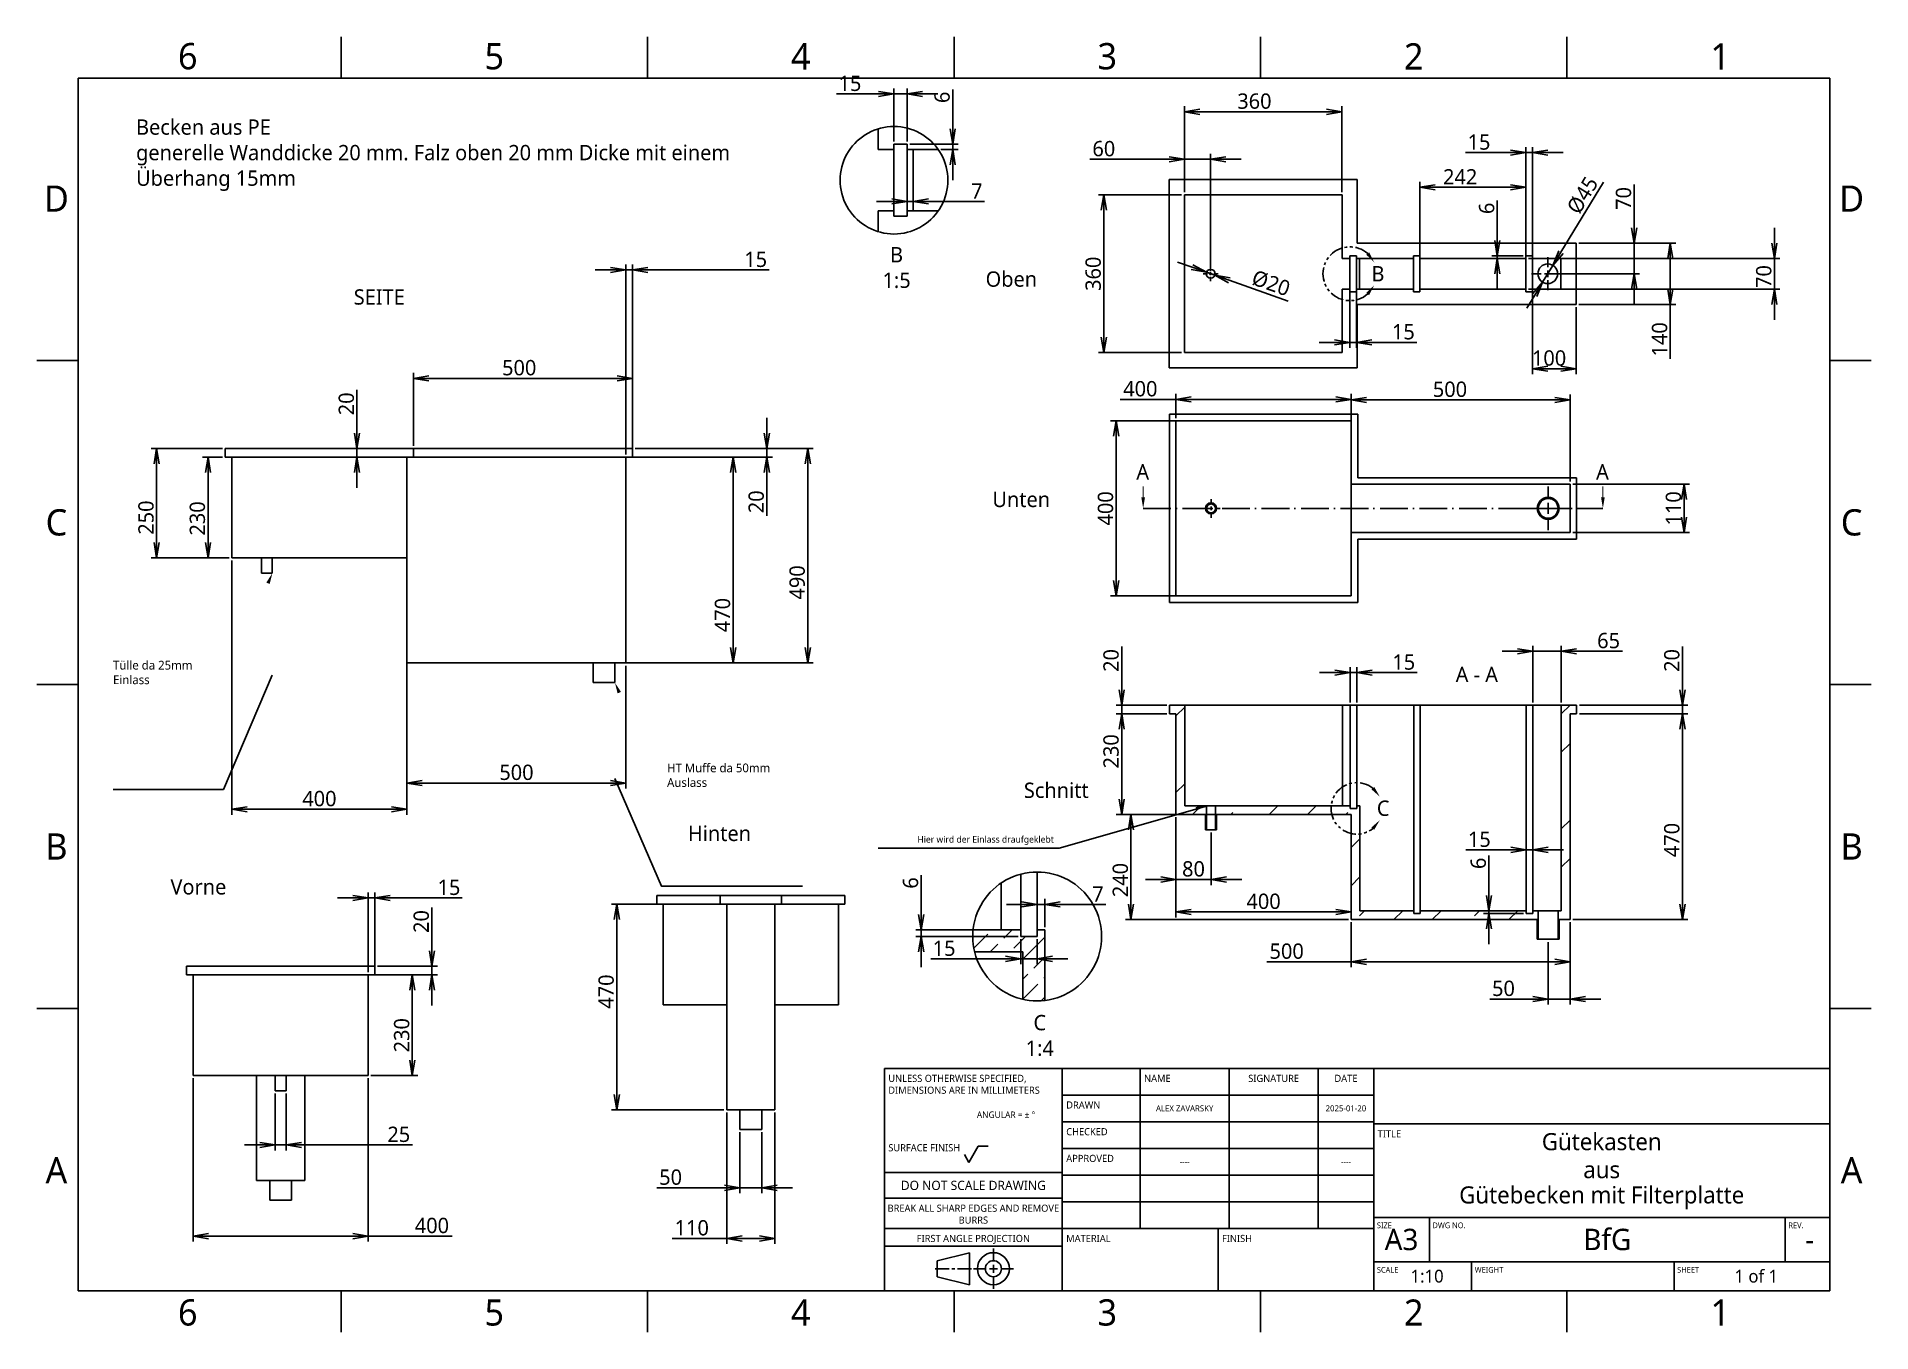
# Model space of a CAD drawing. Extents: x 1 to 420, y 0 to 296.
import ezdxf

# ---------------------------------------------------------------- set-up
doc = ezdxf.new("R2010")
doc.units = 0
doc.header["$LTSCALE"] = 12.7
doc.header["$MEASUREMENT"] = 0
doc.header["$PDMODE"] = 33
doc.header["$PDSIZE"] = 1
for name, pattern in [('CENTER', [0.787402, 0.492126, -0.098425, 0.098425, -0.098425]), ('ONS_DASHDOT', [0.71, 0.5, -0.1, 0.01, -0.1]), ('ONS_PHANTOM', [0.5, 0.25, -0.05, 0.05, -0.05, 0.05, -0.05])]:
    doc.linetypes.add(name, pattern=pattern)
doc.layers.get('0').update_dxf_attribs({"linetype": 'CONTINUOUS'})
doc.layers.get('DEFPOINTS').update_dxf_attribs({"linetype": 'CONTINUOUS'})
for name, color, linetype in [('ANNOTATION_TEXT', 7, 'CONTINUOUS'), ('BORDER_FRAME', 7, 'CONTINUOUS'), ('BORDER_ZONES', 7, 'CONTINUOUS'), ('CENTERMARKS', 7, 'CONTINUOUS'), ('DETAIL_VIEW_BORDER', 7, 'CONTINUOUS'), ('DETAIL_VIEW_PARENT_BORDER', 7, 'ONS_PHANTOM'), ('SECTION_CUTTING_LINE', 7, 'ONS_DASHDOT'), ('SKETCHED_GEOMETRY', 7, 'CONTINUOUS'), ('TITLE_BLOCK', 7, 'CONTINUOUS'), ('VIEW_HATCHES', 7, 'CONTINUOUS'), ('VISIBLE', 7, 'CONTINUOUS')]:
    doc.layers.add(name, color=color, linetype=linetype)
doc.styles.add('ONSHAPE-STANDARD', font='NotoSans-Regular.ttf')
doc.styles.add('ONSHAPE-STANDARD-DIMENSION', font='')
doc.styles.add('ONSHAPE-STANDARD-FIELDS', font='')
doc.styles.add('ONSHAPE-STANDARD-NOTESTYLE', font='Noto Sans', dxfattribs={"height": 3.5})
doc.styles.add('ONSHAPE-STANDARD-VIEW-LABE', font='Noto Sans', dxfattribs={"height": 3.5})
doc.styles.get('ONSHAPE-STANDARD-DIMENSION').set_extended_font_data('Noto Sans')
doc.styles.get('ONSHAPE-STANDARD-FIELDS').set_extended_font_data('Noto Sans')
doc.dimstyles.new('ONSHAPE-ISO-25$0', dxfattribs={"dimtxt": 3.5, "dimasz": 3.5, "dimexe": 1.25, "dimexo": 0.625, "dimtad": 1, "dimtxsty": 'ONSHAPE-STANDARD-DIMENSION', "dimblk": 'OPEN', "dimcen": 2.5, "dimclrd": 7, "dimclre": 7, "dimclrt": 7, "dimadec": 1, "dimazin": 3, "dimtfac": 1, "dimtmove": 0, "dimatfit": 3})
doc.dimstyles.new('ONSHAPE-ISO-25$3', dxfattribs={"dimtxt": 3.5, "dimasz": 3.5, "dimexe": 1.25, "dimexo": 0.625, "dimtad": 1, "dimtxsty": 'ONSHAPE-STANDARD-DIMENSION', "dimblk": 'OPEN', "dimcen": 0, "dimclrd": 7, "dimclre": 7, "dimclrt": 7, "dimadec": 1, "dimazin": 3, "dimtfac": 1, "dimtmove": 0, "dimatfit": 3})
pattern_1 = [(45, (281.201, 143.799), (-4.37688, 4.37688), [14.8556, -3.7139])]

msp = doc.modelspace()

# ---------------------------------------------------------------- texts
at = {"layer": 'ANNOTATION_TEXT', "style": 'ONSHAPE-STANDARD-NOTESTYLE'}
for s, insert, char_height, width, attachment_point in [('Becken aus PE\\Pgenerelle Wanddicke 20 mm. Falz oben 20 mm Dicke mit einem Überhang 15mm', (23.6974, 277.599), 3.5, 147.845261, 1), ('Oben', (217.724, 242.8741), 3.5, 14.402487, 1), ('SEITE', (73.4152, 238.7842), 3.5, 43.420981, 1), ('Unten', (219.2647, 192.5368), 3.5, 21.806086, 1), ('Tülle da 25mm\\PEinlass', (18.4387, 151.2309), 2, 23.969687, 4), ('HT Muffe da 50mm\\PAuslass', (144.9689, 127.7599), 2, 30.923025, 4), ('Schnitt', (226.4546, 126.0859), 3.5, 43.420981, 1), ('Hinten', (149.7365, 116.234), 3.5, 43.420981, 1), ('Hier wird der Einlass draufgeklebt', (233.2958, 112.8698), 1.5, 40.116089, 6), ('Vorne', (31.5476, 104.0226), 3.5, 43.420981, 1)]:
    msp.add_mtext(s, dxfattribs=dict(at, insert=insert, char_height=char_height, width=width, attachment_point=attachment_point))
at = {"layer": 'ANNOTATION_TEXT', "color": 7, "char_height": 3.5, "attachment_point": 2, "style": 'ONSHAPE-STANDARD-VIEW-LABE'}
for s, insert in [(' B ^J 1:5', (196.7945, 248.437)), (' A - A ', (329.3146, 152.5389)), (' C ^J 1:4', (229.4952, 72.9977))]:
    msp.add_mtext(s, dxfattribs=dict(at, insert=insert))
at = {"layer": 'BORDER_ZONES', "char_height": 6, "attachment_point": 5, "style": 'ONSHAPE-STANDARD'}
for s, insert in [('6', (35.5, 292)), ('5', (105.5, 292)), ('4', (175.5, 292)), ('3', (245.5, 292)), ('2', (315.5, 292)), ('1', (385.5, 292)), ('D', (5.5, 259.5)), ('D', (415.5, 259.5)), ('C', (5.5, 185.5)), ('C', (415.5, 185.5)), ('B', (5.5, 111.5)), ('B', (415.5, 111.5)), ('A', (5.5, 37.5)), ('A', (415.5, 37.5)), ('6', (35.5, 5)), ('5', (105.5, 5)), ('4', (175.5, 5)), ('3', (245.5, 5)), ('2', (315.5, 5)), ('1', (385.5, 5))]:
    msp.add_mtext(s, dxfattribs=dict(at, insert=insert))
at = {"layer": 'SECTION_CUTTING_LINE', "color": 7, "char_height": 3.5, "width": 3.120913, "attachment_point": 1, "style": 'ONSHAPE-STANDARD'}
for insert in [(252.1428, 198.8244), (357.1428, 198.8244)]:
    msp.add_mtext('\\fNoto Sans|b0|i0|c0|p0;\\W1.0000000000;\\T1.0000000000;\\o\\lA', dxfattribs=dict(at, insert=insert))
at = {"layer": 'SKETCHED_GEOMETRY', "color": 7, "char_height": 3.5, "attachment_point": 1, "style": 'ONSHAPE-STANDARD'}
for s, insert, width in [('\\fNoto Sans|b0|i0|c0|p0;\\W1.0000000000;\\T1.0000000000;\\o\\lB', (305.8428, 244.09), 3.173365), ('\\fNoto Sans|b0|i0|c0|p0;\\W1.0000000000;\\T1.0000000000;\\o\\lC', (307.0711, 121.9847), 3.08515)]:
    msp.add_mtext(s, dxfattribs=dict(at, insert=insert, width=width))
at = {"layer": 'TITLE_BLOCK'}
for s, insert, char_height, width, attachment_point, style in [('UNLESS OTHERWISE SPECIFIED, DIMENSIONS ARE IN MILLIMETERS', (195.4941, 59.337), 1.6256, 39.8272, 1, 'ONSHAPE-STANDARD'), ('NAME', (253.9141, 59.337), 1.6256, 19.9136, 1, 'ONSHAPE-STANDARD'), ('SIGNATURE', (283.5, 59.337), 1.6256, 19.9136, 2, 'ONSHAPE-STANDARD'), ('DATE', (300.01, 59.337), 1.6256, 12.446, 2, 'ONSHAPE-STANDARD'), ('^JANGULAR = ± °^J', (215.7247, 53.3873), 1.46304, 19.9136, 1, 'ONSHAPE-STANDARD'), ('DRAWN', (236.1341, 53.241), 1.6256, 17.4244, 1, 'ONSHAPE-STANDARD'), ('ALEX ZAVARSKY', (263.18, 51.656), 1.365504, 20.32, 5, 'ONSHAPE-STANDARD-FIELDS'), ('2025-01-20', (300.01, 51.656), 1.3655, 12.7, 5, 'ONSHAPE-STANDARD-FIELDS'), ('CHECKED', (236.1341, 47.145), 1.6256, 17.4244, 1, 'ONSHAPE-STANDARD'), ('TITLE', (307.2541, 46.637), 1.6256, 12.446, 1, 'ONSHAPE-STANDARD'), ('Gütekasten', (358.43, 44.036), 3.90144, 93.98, 5, 'ONSHAPE-STANDARD-FIELDS'), ('SURFACE FINISH', (195.4941, 43.4874), 1.6256, 19.9136, 1, 'ONSHAPE-STANDARD'), ('APPROVED', (236.1341, 41.049), 1.6256, 17.4244, 1, 'ONSHAPE-STANDARD'), ('----', (263.18, 39.464), 1.3655, 20.32, 5, 'ONSHAPE-STANDARD-FIELDS'), ('----', (300.01, 39.464), 1.3655, 12.7, 5, 'ONSHAPE-STANDARD-FIELDS'), ('aus', (358.43, 37.6352), 3.90144, 93.98, 5, 'ONSHAPE-STANDARD-FIELDS'), ('DO NOT SCALE DRAWING', (214.92, 35.1236), 2.11328, 39.8272, 2, 'ONSHAPE-STANDARD'), ('Gütebecken mit Filterplatte', (358.43, 31.2344), 3.90144, 93.98, 5, 'ONSHAPE-STANDARD-FIELDS'), ('BREAK ALL SHARP EDGES AND REMOVE BURRS', (214.92, 29.6698), 1.6256, 39.8272, 2, 'ONSHAPE-STANDARD'), ('SIZE', (307.0753, 25.5936), 1.30048, 12.446, 1, 'ONSHAPE-STANDARD'), ('DWG NO.', (319.7753, 25.5936), 1.30048, 79.6544, 1, 'ONSHAPE-STANDARD'), ('REV.', (401.0553, 25.5936), 1.30048, 9.9568, 1, 'ONSHAPE-STANDARD'), ('FIRST ANGLE PROJECTION', (214.92, 22.761), 1.6256, 39.8272, 2, 'ONSHAPE-STANDARD'), ('MATERIAL', (236.1341, 22.761), 1.6256, 34.8488, 1, 'ONSHAPE-STANDARD'), ('FINISH', (271.6941, 22.761), 1.6256, 34.8488, 1, 'ONSHAPE-STANDARD'), ('A3', (312.71, 21.684), 4.8768, 12.7, 5, 'ONSHAPE-STANDARD-FIELDS'), ('BfG', (359.7, 21.684), 4.8768, 81.28, 5, 'ONSHAPE-STANDARD-FIELDS'), ('-', (405.928, 21.684), 4.8768, 9.144, 5, 'ONSHAPE-STANDARD-FIELDS'), ('SCALE', (307.0753, 15.4336), 1.30048, 21.90496, 1, 'ONSHAPE-STANDARD'), ('1:10', (318.552, 13.302), 2.92608, 20.32, 5, 'ONSHAPE-STANDARD-FIELDS'), ('WEIGHT', (329.4273, 15.4336), 1.30048, 45.30344, 1, 'ONSHAPE-STANDARD'), ('SHEET', (375.6553, 15.4336), 1.30048, 34.8488, 1, 'ONSHAPE-STANDARD'), ('1 of 1', (393.736, 13.302), 2.92608, 33.528, 5, 'ONSHAPE-STANDARD-FIELDS')]:
    msp.add_mtext(s, dxfattribs=dict(at, insert=insert, char_height=char_height, width=width, attachment_point=attachment_point, style=style))

# ---------------------------------------------------------------- blocks, each defined once
blk = doc.blocks.new('_OPEN')
at = {"color": 0, "linetype": 'BYBLOCK'}
for p, q in [((-1, 0.166667), (0, 0)), ((-1, -0.166667), (0, 0)), ((0, 0), (-1, 0))]:
    blk.add_line(p, q, dxfattribs=at)
blk = doc.blocks.new('*D2')
at = {"layer": 'ANNOTATION_TEXT', "color": 7}
for p, q in [((74.15, 202.43), (74.15, 215.8)), ((74.15, 205.93), (74.15, 209.43)), ((86.44, 202.43), (72.9, 202.43)), ((74.15, 202.43), (74.15, 200.43)), ((44.69, 200.43), (75.4, 200.43)), ((74.15, 196.93), (74.15, 193.43))]:
    blk.add_line(p, q, dxfattribs=at)
at = {"layer": 'DEFPOINTS', "color": 0}
for p in [(87.07, 202.43), (44.07, 200.43), (74.15, 200.43), (74.15, 200.43)]:
    blk.add_point(p, dxfattribs=at)
at = {"layer": 'ANNOTATION_TEXT', "color": 7, "xscale": 3.5, "yscale": 3.5, "zscale": 3.5}
for p, rotation in [((74.15, 202.43), 270), ((74.15, 200.43), 90)]:
    blk.add_blockref('_OPEN', p, dxfattribs=dict(at, rotation=rotation))
at = {"layer": 'ANNOTATION_TEXT', "color": 7, "insert": (71.73, 212.62), "char_height": 3.5, "attachment_point": 5, "rotation": 90, "style": 'ONSHAPE-STANDARD-DIMENSION'}
blk.add_mtext('20', dxfattribs=at)
blk = doc.blocks.new('*D3')
at = {"layer": 'ANNOTATION_TEXT', "color": 7}
for p, q in [((43.44, 200.43), (38.88, 200.43)), ((40.13, 196.93), (40.13, 180.93)), ((44.94, 177.43), (38.88, 177.43))]:
    blk.add_line(p, q, dxfattribs=at)
at = {"layer": 'DEFPOINTS', "color": 0}
for p in [(44.07, 200.43), (40.13, 177.43), (40.13, 177.43), (45.57, 177.43)]:
    blk.add_point(p, dxfattribs=at)
at = {"layer": 'ANNOTATION_TEXT', "color": 7, "xscale": 3.5, "yscale": 3.5, "zscale": 3.5}
for p, rotation in [((40.13, 200.43), 90), ((40.13, 177.43), 270)]:
    blk.add_blockref('_OPEN', p, dxfattribs=dict(at, rotation=rotation))
at = {"layer": 'ANNOTATION_TEXT', "color": 7, "insert": (37.71, 186.44), "char_height": 3.5, "attachment_point": 5, "rotation": 90, "style": 'ONSHAPE-STANDARD-DIMENSION'}
blk.add_mtext('230', dxfattribs=at)
blk = doc.blocks.new('*D4')
at = {"layer": 'ANNOTATION_TEXT', "color": 7}
for p, q in [((43.44, 202.43), (27.15, 202.43)), ((28.4, 198.93), (28.4, 180.93)), ((44.94, 177.43), (27.15, 177.43))]:
    blk.add_line(p, q, dxfattribs=at)
at = {"layer": 'DEFPOINTS', "color": 0}
for p in [(44.07, 202.43), (28.4, 177.43), (28.4, 177.43), (45.57, 177.43)]:
    blk.add_point(p, dxfattribs=at)
at = {"layer": 'ANNOTATION_TEXT', "color": 7, "xscale": 3.5, "yscale": 3.5, "zscale": 3.5}
for p, rotation in [((28.4, 202.43), 90), ((28.4, 177.43), 270)]:
    blk.add_blockref('_OPEN', p, dxfattribs=dict(at, rotation=rotation))
at = {"layer": 'ANNOTATION_TEXT', "color": 7, "insert": (25.98, 186.63), "char_height": 3.5, "attachment_point": 5, "rotation": 90, "style": 'ONSHAPE-STANDARD-DIMENSION'}
blk.add_mtext('250', dxfattribs=at)
blk = doc.blocks.new('*D5')
at = {"layer": 'ANNOTATION_TEXT', "color": 7}
for p, q in [((137.69, 202.43), (178.36, 202.43)), ((177.11, 198.93), (177.11, 156.93)), ((136.19, 153.43), (178.36, 153.43))]:
    blk.add_line(p, q, dxfattribs=at)
at = {"layer": 'DEFPOINTS', "color": 0}
for p in [(137.07, 202.43), (135.57, 153.43), (177.11, 153.43), (177.11, 153.43)]:
    blk.add_point(p, dxfattribs=at)
at = {"layer": 'ANNOTATION_TEXT', "color": 7, "xscale": 3.5, "yscale": 3.5, "zscale": 3.5}
for p, rotation in [((177.11, 202.43), 90), ((177.11, 153.43), 270)]:
    blk.add_blockref('_OPEN', p, dxfattribs=dict(at, rotation=rotation))
at = {"layer": 'ANNOTATION_TEXT', "color": 7, "insert": (174.69, 171.82), "char_height": 3.5, "attachment_point": 5, "rotation": 90, "style": 'ONSHAPE-STANDARD-DIMENSION'}
blk.add_mtext('490', dxfattribs=at)
blk = doc.blocks.new('*D6')
at = {"layer": 'ANNOTATION_TEXT', "color": 7}
for p, q in [((136.19, 200.43), (161.31, 200.43)), ((160.06, 196.93), (160.06, 156.93)), ((128.69, 153.43), (161.31, 153.43))]:
    blk.add_line(p, q, dxfattribs=at)
at = {"layer": 'DEFPOINTS', "color": 0}
for p in [(135.57, 200.43), (128.07, 153.43), (160.06, 153.43), (160.06, 153.43)]:
    blk.add_point(p, dxfattribs=at)
at = {"layer": 'ANNOTATION_TEXT', "color": 7, "xscale": 3.5, "yscale": 3.5, "zscale": 3.5}
for p, rotation in [((160.06, 200.43), 90), ((160.06, 153.43), 270)]:
    blk.add_blockref('_OPEN', p, dxfattribs=dict(at, rotation=rotation))
at = {"layer": 'ANNOTATION_TEXT', "color": 7, "insert": (157.64, 164.36), "char_height": 3.5, "attachment_point": 5, "rotation": 90, "style": 'ONSHAPE-STANDARD-DIMENSION'}
blk.add_mtext('470', dxfattribs=at)
blk = doc.blocks.new('*D7')
at = {"layer": 'ANNOTATION_TEXT', "color": 7}
for p, q in [((167.76, 205.93), (167.76, 209.43)), ((137.69, 202.43), (169.01, 202.43)), ((167.76, 200.43), (167.76, 202.37)), ((137.69, 200.43), (169.01, 200.43)), ((167.76, 200.43), (167.76, 187.05)), ((167.76, 196.93), (167.76, 193.43))]:
    blk.add_line(p, q, dxfattribs=at)
at = {"layer": 'DEFPOINTS', "color": 0}
for p in [(137.07, 202.43), (167.76, 202.43), (167.76, 202.43), (137.07, 200.43)]:
    blk.add_point(p, dxfattribs=at)
at = {"layer": 'ANNOTATION_TEXT', "color": 7, "xscale": 3.5, "yscale": 3.5, "zscale": 3.5}
for p, rotation in [((167.76, 202.43), 270), ((167.76, 200.43), 90)]:
    blk.add_blockref('_OPEN', p, dxfattribs=dict(at, rotation=rotation))
at = {"layer": 'ANNOTATION_TEXT', "color": 7, "insert": (165.34, 190.24), "char_height": 3.5, "attachment_point": 5, "rotation": 90, "style": 'ONSHAPE-STANDARD-DIMENSION'}
blk.add_mtext('20', dxfattribs=at)
blk = doc.blocks.new('*D8')
at = {"layer": 'ANNOTATION_TEXT', "color": 7}
for p, q in [((87.07, 203.05), (87.07, 219.69)), ((133.57, 218.44), (90.57, 218.44)), ((137.07, 203.05), (137.07, 219.69))]:
    blk.add_line(p, q, dxfattribs=at)
at = {"layer": 'DEFPOINTS', "color": 0}
for p in [(87.07, 218.44), (87.07, 218.44), (87.07, 202.43), (137.07, 202.43)]:
    blk.add_point(p, dxfattribs=at)
at = {"layer": 'ANNOTATION_TEXT', "color": 7, "xscale": 3.5, "yscale": 3.5, "zscale": 3.5, "rotation": 180}
blk.add_blockref('_OPEN', (87.07, 218.44), dxfattribs=at)
at = {"layer": 'ANNOTATION_TEXT', "color": 7, "xscale": 3.5, "yscale": 3.5, "zscale": 3.5}
blk.add_blockref('_OPEN', (137.07, 218.44), dxfattribs=at)
at = {"layer": 'ANNOTATION_TEXT', "color": 7, "insert": (111.2, 220.86), "char_height": 3.5, "attachment_point": 5, "style": 'ONSHAPE-STANDARD-DIMENSION'}
blk.add_mtext('500', dxfattribs=at)
blk = doc.blocks.new('*D9')
at = {"layer": 'ANNOTATION_TEXT', "color": 7}
for p, q in [((85.57, 152.8), (85.57, 124.74)), ((135.57, 152.8), (135.57, 124.74)), ((89.07, 125.99), (132.07, 125.99))]:
    blk.add_line(p, q, dxfattribs=at)
at = {"layer": 'DEFPOINTS', "color": 0}
for p in [(85.57, 153.43), (135.57, 153.43), (135.57, 125.99), (135.57, 125.99)]:
    blk.add_point(p, dxfattribs=at)
at = {"layer": 'ANNOTATION_TEXT', "color": 7, "xscale": 3.5, "yscale": 3.5, "zscale": 3.5, "rotation": 180}
blk.add_blockref('_OPEN', (85.57, 125.99), dxfattribs=at)
at = {"layer": 'ANNOTATION_TEXT', "color": 7, "xscale": 3.5, "yscale": 3.5, "zscale": 3.5}
blk.add_blockref('_OPEN', (135.57, 125.99), dxfattribs=at)
at = {"layer": 'ANNOTATION_TEXT', "color": 7, "insert": (110.57, 128.41), "char_height": 3.5, "attachment_point": 5, "style": 'ONSHAPE-STANDARD-DIMENSION'}
blk.add_mtext('500', dxfattribs=at)
blk = doc.blocks.new('*D10')
at = {"layer": 'ANNOTATION_TEXT', "color": 7}
for p, q in [((45.57, 176.8), (45.57, 118.74)), ((85.57, 176.8), (85.57, 118.74)), ((82.07, 119.99), (49.07, 119.99))]:
    blk.add_line(p, q, dxfattribs=at)
at = {"layer": 'DEFPOINTS', "color": 0}
for p in [(45.57, 177.43), (85.57, 177.43), (45.57, 119.99), (45.57, 119.99)]:
    blk.add_point(p, dxfattribs=at)
at = {"layer": 'ANNOTATION_TEXT', "color": 7, "xscale": 3.5, "yscale": 3.5, "zscale": 3.5, "rotation": 180}
blk.add_blockref('_OPEN', (45.57, 119.99), dxfattribs=at)
at = {"layer": 'ANNOTATION_TEXT', "color": 7, "xscale": 3.5, "yscale": 3.5, "zscale": 3.5}
blk.add_blockref('_OPEN', (85.57, 119.99), dxfattribs=at)
at = {"layer": 'ANNOTATION_TEXT', "color": 7, "insert": (65.57, 122.41), "char_height": 3.5, "attachment_point": 5, "style": 'ONSHAPE-STANDARD-DIMENSION'}
blk.add_mtext('400', dxfattribs=at)
blk = doc.blocks.new('*D11')
at = {"layer": 'ANNOTATION_TEXT', "color": 7}
for p, q in [((132.07, 243.21), (128.57, 243.21)), ((135.57, 201.05), (135.57, 244.46)), ((135.57, 243.21), (137.07, 243.21)), ((137.07, 201.05), (137.07, 244.46)), ((137.07, 243.21), (168.27, 243.21)), ((140.57, 243.21), (144.07, 243.21))]:
    blk.add_line(p, q, dxfattribs=at)
at = {"layer": 'DEFPOINTS', "color": 0}
for p in [(137.07, 243.21), (137.07, 243.21), (135.57, 200.43), (137.07, 200.43)]:
    blk.add_point(p, dxfattribs=at)
at = {"layer": 'ANNOTATION_TEXT', "color": 7, "xscale": 3.5, "yscale": 3.5, "zscale": 3.5}
blk.add_blockref('_OPEN', (135.57, 243.21), dxfattribs=at)
at = {"layer": 'ANNOTATION_TEXT', "color": 7, "xscale": 3.5, "yscale": 3.5, "zscale": 3.5, "rotation": 180}
blk.add_blockref('_OPEN', (137.07, 243.21), dxfattribs=at)
at = {"layer": 'ANNOTATION_TEXT', "color": 7, "insert": (165.21, 245.61), "char_height": 3.5, "attachment_point": 5, "style": 'ONSHAPE-STANDARD-DIMENSION'}
blk.add_mtext('15', dxfattribs=at)
blk = doc.blocks.new('*D12')
at = {"layer": 'ANNOTATION_TEXT', "color": 7}
for p, q in [((262.49, 260.34), (243.47, 260.34)), ((244.72, 256.84), (244.72, 227.84)), ((262.49, 224.34), (243.47, 224.34))]:
    blk.add_line(p, q, dxfattribs=at)
at = {"layer": 'DEFPOINTS', "color": 0}
for p in [(263.11, 260.34), (244.72, 224.34), (244.72, 224.34), (263.11, 224.34)]:
    blk.add_point(p, dxfattribs=at)
at = {"layer": 'ANNOTATION_TEXT', "color": 7, "xscale": 3.5, "yscale": 3.5, "zscale": 3.5}
for p, rotation in [((244.72, 260.34), 90), ((244.72, 224.34), 270)]:
    blk.add_blockref('_OPEN', p, dxfattribs=dict(at, rotation=rotation))
at = {"layer": 'ANNOTATION_TEXT', "color": 7, "insert": (242.3, 242.34), "char_height": 3.5, "attachment_point": 5, "rotation": 90, "style": 'ONSHAPE-STANDARD-DIMENSION'}
blk.add_mtext('360', dxfattribs=at)
blk = doc.blocks.new('*D13')
at = {"layer": 'ANNOTATION_TEXT', "color": 7}
for p, q in [((353.24, 249.34), (375.33, 249.34)), ((374.08, 245.84), (374.08, 238.84)), ((353.24, 235.34), (375.33, 235.34)), ((374.08, 235.34), (374.08, 222.87))]:
    blk.add_line(p, q, dxfattribs=at)
at = {"layer": 'DEFPOINTS', "color": 0}
for p in [(352.61, 249.34), (352.61, 235.34), (374.08, 235.34), (374.08, 235.34)]:
    blk.add_point(p, dxfattribs=at)
at = {"layer": 'ANNOTATION_TEXT', "color": 7, "xscale": 3.5, "yscale": 3.5, "zscale": 3.5}
for p, rotation in [((374.08, 249.34), 90), ((374.08, 235.34), 270)]:
    blk.add_blockref('_OPEN', p, dxfattribs=dict(at, rotation=rotation))
at = {"layer": 'ANNOTATION_TEXT', "color": 7, "insert": (371.66, 227.35), "char_height": 3.5, "attachment_point": 5, "rotation": 90, "style": 'ONSHAPE-STANDARD-DIMENSION'}
blk.add_mtext('140', dxfattribs=at)
blk = doc.blocks.new('*D14')
at = {"layer": 'ANNOTATION_TEXT', "color": 7}
for p, q in [((397.87, 249.34), (397.87, 252.84)), ((341.74, 245.84), (374.02, 245.84)), ((374.15, 245.84), (399.12, 245.84)), ((397.87, 245.84), (397.87, 238.84)), ((341.74, 238.84), (374.02, 238.84)), ((374.15, 238.84), (399.12, 238.84)), ((397.87, 235.34), (397.87, 231.84))]:
    blk.add_line(p, q, dxfattribs=at)
at = {"layer": 'DEFPOINTS', "color": 0}
for p in [(341.11, 245.84), (341.11, 238.84), (397.87, 238.84), (397.87, 238.84)]:
    blk.add_point(p, dxfattribs=at)
at = {"layer": 'ANNOTATION_TEXT', "color": 7, "xscale": 3.5, "yscale": 3.5, "zscale": 3.5}
for p, rotation in [((397.87, 245.84), 270), ((397.87, 238.84), 90)]:
    blk.add_blockref('_OPEN', p, dxfattribs=dict(at, rotation=rotation))
at = {"layer": 'ANNOTATION_TEXT', "color": 7, "insert": (395.45, 241.7), "char_height": 3.5, "attachment_point": 5, "rotation": 90, "style": 'ONSHAPE-STANDARD-DIMENSION'}
blk.add_mtext('70', dxfattribs=at)
blk = doc.blocks.new('*D15')
at = {"layer": 'ANNOTATION_TEXT', "color": 7}
for p, q in [((263.11, 260.96), (263.11, 280.59)), ((266.61, 279.34), (295.61, 279.34)), ((299.11, 260.96), (299.11, 280.59))]:
    blk.add_line(p, q, dxfattribs=at)
at = {"layer": 'DEFPOINTS', "color": 0}
for p in [(299.11, 279.34), (299.11, 279.34), (263.11, 260.34), (299.11, 260.34)]:
    blk.add_point(p, dxfattribs=at)
at = {"layer": 'ANNOTATION_TEXT', "color": 7, "xscale": 3.5, "yscale": 3.5, "zscale": 3.5, "rotation": 180}
blk.add_blockref('_OPEN', (263.11, 279.34), dxfattribs=at)
at = {"layer": 'ANNOTATION_TEXT', "color": 7, "xscale": 3.5, "yscale": 3.5, "zscale": 3.5}
blk.add_blockref('_OPEN', (299.11, 279.34), dxfattribs=at)
at = {"layer": 'ANNOTATION_TEXT', "color": 7, "insert": (279.11, 281.76), "char_height": 3.5, "attachment_point": 5, "style": 'ONSHAPE-STANDARD-DIMENSION'}
blk.add_mtext('360', dxfattribs=at)
blk = doc.blocks.new('*D16')
at = {"layer": 'ANNOTATION_TEXT', "color": 7}
for p, q in [((334.58, 246.44), (334.58, 259.05)), ((334.58, 249.94), (334.58, 253.44)), ((340.49, 246.44), (333.33, 246.44)), ((333.96, 245.84), (333.33, 245.84)), ((334.58, 245.84), (334.58, 246.44)), ((334.58, 242.34), (334.58, 238.84))]:
    blk.add_line(p, q, dxfattribs=at)
at = {"layer": 'DEFPOINTS', "color": 0}
for p in [(334.58, 246.44), (334.58, 246.44), (334.58, 245.84), (341.11, 246.44)]:
    blk.add_point(p, dxfattribs=at)
at = {"layer": 'ANNOTATION_TEXT', "color": 7, "xscale": 3.5, "yscale": 3.5, "zscale": 3.5}
for p, rotation in [((334.58, 246.44), 270), ((334.58, 245.84), 90)]:
    blk.add_blockref('_OPEN', p, dxfattribs=dict(at, rotation=rotation))
at = {"layer": 'ANNOTATION_TEXT', "color": 7, "insert": (332.17, 257.28), "char_height": 3.5, "attachment_point": 5, "rotation": 90, "style": 'ONSHAPE-STANDARD-DIMENSION'}
blk.add_mtext('6', dxfattribs=at)
blk = doc.blocks.new('*D17')
at = {"layer": 'ANNOTATION_TEXT', "color": 7}
for p, q in [((341.11, 270.01), (327.34, 270.01)), ((337.61, 270.01), (334.11, 270.01)), ((341.11, 246.46), (341.11, 271.26)), ((341.11, 270.01), (342.61, 270.01)), ((342.61, 246.46), (342.61, 271.26)), ((346.11, 270.01), (349.61, 270.01))]:
    blk.add_line(p, q, dxfattribs=at)
at = {"layer": 'DEFPOINTS', "color": 0}
for p in [(342.61, 270.01), (342.61, 270.01), (341.11, 245.84), (342.61, 245.84)]:
    blk.add_point(p, dxfattribs=at)
at = {"layer": 'ANNOTATION_TEXT', "color": 7, "xscale": 3.5, "yscale": 3.5, "zscale": 3.5}
blk.add_blockref('_OPEN', (341.11, 270.01), dxfattribs=at)
at = {"layer": 'ANNOTATION_TEXT', "color": 7, "xscale": 3.5, "yscale": 3.5, "zscale": 3.5, "rotation": 180}
blk.add_blockref('_OPEN', (342.61, 270.01), dxfattribs=at)
at = {"layer": 'ANNOTATION_TEXT', "color": 7, "insert": (330.4, 272.41), "char_height": 3.5, "attachment_point": 5, "style": 'ONSHAPE-STANDARD-DIMENSION'}
blk.add_mtext('15', dxfattribs=at)
blk = doc.blocks.new('*D18')
at = {"layer": 'ANNOTATION_TEXT', "color": 7}
for p, q in [((263.05, 268.48), (241.55, 268.48)), ((259.61, 268.48), (256.11, 268.48)), ((263.11, 260.96), (263.11, 269.73)), ((269.11, 268.48), (263.18, 268.48)), ((269.11, 242.96), (269.11, 269.73)), ((272.61, 268.48), (276.11, 268.48))]:
    blk.add_line(p, q, dxfattribs=at)
at = {"layer": 'DEFPOINTS', "color": 0}
for p in [(263.11, 268.48), (263.11, 268.48), (263.11, 260.34), (269.11, 242.34)]:
    blk.add_point(p, dxfattribs=at)
at = {"layer": 'ANNOTATION_TEXT', "color": 7, "xscale": 3.5, "yscale": 3.5, "zscale": 3.5}
blk.add_blockref('_OPEN', (263.11, 268.48), dxfattribs=at)
at = {"layer": 'ANNOTATION_TEXT', "color": 7, "xscale": 3.5, "yscale": 3.5, "zscale": 3.5, "rotation": 180}
blk.add_blockref('_OPEN', (269.11, 268.48), dxfattribs=at)
at = {"layer": 'ANNOTATION_TEXT', "color": 7, "insert": (244.72, 270.9), "char_height": 3.5, "attachment_point": 5, "style": 'ONSHAPE-STANDARD-DIMENSION'}
blk.add_mtext('60', dxfattribs=at)
blk = doc.blocks.new('*D19')
at = {"layer": 'ANNOTATION_TEXT', "color": 7}
for p, q in [((365.84, 249.4), (365.84, 262.73)), ((365.84, 252.84), (365.84, 256.34)), ((353.24, 249.34), (367.09, 249.34)), ((365.84, 245.9), (365.84, 249.28)), ((365.84, 242.34), (365.84, 245.78)), ((346.74, 242.34), (367.09, 242.34)), ((365.84, 238.78), (365.84, 235.4))]:
    blk.add_line(p, q, dxfattribs=at)
at = {"layer": 'DEFPOINTS', "color": 0}
for p in [(352.61, 249.34), (365.84, 249.34), (365.84, 249.34), (346.11, 242.34)]:
    blk.add_point(p, dxfattribs=at)
at = {"layer": 'ANNOTATION_TEXT', "color": 7, "xscale": 3.5, "yscale": 3.5, "zscale": 3.5}
for p, rotation in [((365.84, 249.34), 270), ((365.84, 242.34), 90)]:
    blk.add_blockref('_OPEN', p, dxfattribs=dict(at, rotation=rotation))
at = {"layer": 'ANNOTATION_TEXT', "color": 7, "insert": (363.42, 259.54), "char_height": 3.5, "attachment_point": 5, "rotation": 90, "style": 'ONSHAPE-STANDARD-DIMENSION'}
blk.add_mtext('70', dxfattribs=at)
blk = doc.blocks.new('*D20')
at = {"layer": 'ANNOTATION_TEXT', "color": 7}
for p, q in [((349.11, 247.25), (358.86, 263.25)), ((344.94, 240.42), (347.28, 244.26)), ((343.12, 237.43), (341.3, 234.44))]:
    blk.add_line(p, q, dxfattribs=at)
at = {"layer": 'DEFPOINTS', "color": 0}
for p in [(347.28, 244.26), (344.94, 240.42)]:
    blk.add_point(p, dxfattribs=at)
at = {"layer": 'ANNOTATION_TEXT', "color": 7, "xscale": 3.5, "yscale": 3.5, "zscale": 3.5}
for p, rotation in [((347.28, 244.26), 238.6417421283323), ((344.94, 240.42), 58.64174212833231)]:
    blk.add_blockref('_OPEN', p, dxfattribs=dict(at, rotation=rotation))
at = {"layer": 'ANNOTATION_TEXT', "color": 7, "insert": (354.08, 260.26), "char_height": 3.5, "attachment_point": 5, "rotation": 58.6417, "style": 'ONSHAPE-STANDARD-DIMENSION'}
blk.add_mtext('%%c45', dxfattribs=at)
blk = doc.blocks.new('*D21')
at = {"layer": 'ANNOTATION_TEXT', "color": 7}
for p, q in [((264.87, 243.83), (261.57, 245)), ((268.17, 242.67), (270.06, 242.01)), ((273.36, 240.85), (286.82, 236.1))]:
    blk.add_line(p, q, dxfattribs=at)
at = {"layer": 'DEFPOINTS', "color": 0}
for p in [(268.17, 242.67), (270.06, 242.01)]:
    blk.add_point(p, dxfattribs=at)
at = {"layer": 'ANNOTATION_TEXT', "color": 7, "xscale": 3.5, "yscale": 3.5, "zscale": 3.5}
for p, rotation in [((268.17, 242.67), 340.5978919033174), ((270.06, 242.01), 160.5978919033174)]:
    blk.add_blockref('_OPEN', p, dxfattribs=dict(at, rotation=rotation))
at = {"layer": 'ANNOTATION_TEXT', "color": 7, "insert": (282.89, 240.16), "char_height": 3.5, "attachment_point": 5, "rotation": 340.5979, "style": 'ONSHAPE-STANDARD-DIMENSION'}
blk.add_mtext('%%c20', dxfattribs=at)
blk = doc.blocks.new('*D22')
at = {"layer": 'ANNOTATION_TEXT', "color": 7}
for p, q in [((300.91, 245.81), (300.91, 225.42)), ((302.41, 245.81), (302.41, 225.42)), ((297.41, 226.67), (293.91, 226.67)), ((300.91, 226.67), (302.41, 226.67)), ((302.41, 226.67), (316.19, 226.67)), ((305.91, 226.67), (309.41, 226.67))]:
    blk.add_line(p, q, dxfattribs=at)
at = {"layer": 'DEFPOINTS', "color": 0}
for p in [(300.91, 246.44), (302.41, 246.44), (302.41, 226.67), (302.41, 226.67)]:
    blk.add_point(p, dxfattribs=at)
at = {"layer": 'ANNOTATION_TEXT', "color": 7, "xscale": 3.5, "yscale": 3.5, "zscale": 3.5}
blk.add_blockref('_OPEN', (300.91, 226.67), dxfattribs=at)
at = {"layer": 'ANNOTATION_TEXT', "color": 7, "xscale": 3.5, "yscale": 3.5, "zscale": 3.5, "rotation": 180}
blk.add_blockref('_OPEN', (302.41, 226.67), dxfattribs=at)
at = {"layer": 'ANNOTATION_TEXT', "color": 7, "insert": (313.13, 229.07), "char_height": 3.5, "attachment_point": 5, "style": 'ONSHAPE-STANDARD-DIMENSION'}
blk.add_mtext('15', dxfattribs=at)
blk = doc.blocks.new('*D23')
at = {"layer": 'ANNOTATION_TEXT', "color": 7}
for p, q in [((342.61, 238.21), (342.61, 236.66)), ((342.61, 236.53), (342.61, 219.4)), ((352.61, 234.71), (352.61, 219.4)), ((346.11, 220.65), (349.11, 220.65))]:
    blk.add_line(p, q, dxfattribs=at)
at = {"layer": 'DEFPOINTS', "color": 0}
for p in [(342.61, 238.84), (352.61, 235.34), (352.61, 220.65), (352.61, 220.65)]:
    blk.add_point(p, dxfattribs=at)
at = {"layer": 'ANNOTATION_TEXT', "color": 7, "xscale": 3.5, "yscale": 3.5, "zscale": 3.5, "rotation": 180}
blk.add_blockref('_OPEN', (342.61, 220.65), dxfattribs=at)
at = {"layer": 'ANNOTATION_TEXT', "color": 7, "xscale": 3.5, "yscale": 3.5, "zscale": 3.5}
blk.add_blockref('_OPEN', (352.61, 220.65), dxfattribs=at)
at = {"layer": 'ANNOTATION_TEXT', "color": 7, "insert": (346.41, 223.07), "char_height": 3.5, "attachment_point": 5, "style": 'ONSHAPE-STANDARD-DIMENSION'}
blk.add_mtext('100', dxfattribs=at)
blk = doc.blocks.new('*D24')
at = {"layer": 'ANNOTATION_TEXT', "color": 7}
for p, q in [((161.6, 46.2), (161.6, 32.27)), ((166.6, 46.2), (166.6, 32.27)), ((161.6, 33.52), (142.64, 33.52)), ((158.1, 33.52), (154.6, 33.52)), ((161.6, 33.52), (166.6, 33.52)), ((170.1, 33.52), (173.6, 33.52))]:
    blk.add_line(p, q, dxfattribs=at)
at = {"layer": 'DEFPOINTS', "color": 0}
for p in [(161.6, 46.83), (166.6, 46.83), (166.6, 33.52), (166.6, 33.52)]:
    blk.add_point(p, dxfattribs=at)
at = {"layer": 'ANNOTATION_TEXT', "color": 7, "xscale": 3.5, "yscale": 3.5, "zscale": 3.5}
blk.add_blockref('_OPEN', (161.6, 33.52), dxfattribs=at)
at = {"layer": 'ANNOTATION_TEXT', "color": 7, "xscale": 3.5, "yscale": 3.5, "zscale": 3.5, "rotation": 180}
blk.add_blockref('_OPEN', (166.6, 33.52), dxfattribs=at)
at = {"layer": 'ANNOTATION_TEXT', "color": 7, "insert": (145.78, 35.93), "char_height": 3.5, "attachment_point": 5, "style": 'ONSHAPE-STANDARD-DIMENSION'}
blk.add_mtext('50', dxfattribs=at)
blk = doc.blocks.new('*D25')
at = {"layer": 'ANNOTATION_TEXT', "color": 7}
for p, q in [((158.6, 50.7), (158.6, 33.58)), ((169.6, 50.7), (169.6, 20.69)), ((158.6, 33.45), (158.6, 20.69)), ((158.6, 21.94), (146.13, 21.94)), ((162.1, 21.94), (166.1, 21.94))]:
    blk.add_line(p, q, dxfattribs=at)
at = {"layer": 'DEFPOINTS', "color": 0}
for p in [(158.6, 51.33), (169.6, 51.33), (169.6, 21.94), (169.6, 21.94)]:
    blk.add_point(p, dxfattribs=at)
at = {"layer": 'ANNOTATION_TEXT', "color": 7, "xscale": 3.5, "yscale": 3.5, "zscale": 3.5, "rotation": 180}
blk.add_blockref('_OPEN', (158.6, 21.94), dxfattribs=at)
at = {"layer": 'ANNOTATION_TEXT', "color": 7, "xscale": 3.5, "yscale": 3.5, "zscale": 3.5}
blk.add_blockref('_OPEN', (169.6, 21.94), dxfattribs=at)
at = {"layer": 'ANNOTATION_TEXT', "color": 7, "insert": (150.61, 24.36), "char_height": 3.5, "attachment_point": 5, "style": 'ONSHAPE-STANDARD-DIMENSION'}
blk.add_mtext('110', dxfattribs=at)
blk = doc.blocks.new('*D26')
at = {"layer": 'ANNOTATION_TEXT', "color": 7}
for p, q in [((55.48, 55.03), (55.48, 42.05)), ((57.98, 55.03), (57.98, 42.05)), ((51.98, 43.3), (48.48, 43.3)), ((55.48, 43.3), (57.98, 43.3)), ((57.98, 43.3), (86.86, 43.3)), ((61.48, 43.3), (64.98, 43.3))]:
    blk.add_line(p, q, dxfattribs=at)
at = {"layer": 'DEFPOINTS', "color": 0}
for p in [(55.48, 55.66), (57.98, 55.66), (57.98, 43.3), (57.98, 43.3)]:
    blk.add_point(p, dxfattribs=at)
at = {"layer": 'ANNOTATION_TEXT', "color": 7, "xscale": 3.5, "yscale": 3.5, "zscale": 3.5}
blk.add_blockref('_OPEN', (55.48, 43.3), dxfattribs=at)
at = {"layer": 'ANNOTATION_TEXT', "color": 7, "xscale": 3.5, "yscale": 3.5, "zscale": 3.5, "rotation": 180}
blk.add_blockref('_OPEN', (57.98, 43.3), dxfattribs=at)
at = {"layer": 'ANNOTATION_TEXT', "color": 7, "insert": (83.7, 45.71), "char_height": 3.5, "attachment_point": 5, "style": 'ONSHAPE-STANDARD-DIMENSION'}
blk.add_mtext('25', dxfattribs=at)
blk = doc.blocks.new('*D27')
at = {"layer": 'ANNOTATION_TEXT', "color": 7}
for p, q in [((36.73, 58.53), (36.73, 21.22)), ((76.73, 58.53), (76.73, 43.36)), ((76.73, 43.23), (76.73, 21.22)), ((40.23, 22.47), (73.23, 22.47)), ((76.73, 22.47), (95.9, 22.47))]:
    blk.add_line(p, q, dxfattribs=at)
at = {"layer": 'DEFPOINTS', "color": 0}
for p in [(36.73, 59.16), (76.73, 59.16), (76.73, 22.47), (76.73, 22.47)]:
    blk.add_point(p, dxfattribs=at)
at = {"layer": 'ANNOTATION_TEXT', "color": 7, "xscale": 3.5, "yscale": 3.5, "zscale": 3.5, "rotation": 180}
blk.add_blockref('_OPEN', (36.73, 22.47), dxfattribs=at)
at = {"layer": 'ANNOTATION_TEXT', "color": 7, "xscale": 3.5, "yscale": 3.5, "zscale": 3.5}
blk.add_blockref('_OPEN', (76.73, 22.47), dxfattribs=at)
at = {"layer": 'ANNOTATION_TEXT', "color": 7, "insert": (91.26, 24.89), "char_height": 3.5, "attachment_point": 5, "style": 'ONSHAPE-STANDARD-DIMENSION'}
blk.add_mtext('400', dxfattribs=at)
blk = doc.blocks.new('*D28')
at = {"layer": 'ANNOTATION_TEXT', "color": 7}
for p, q in [((77.35, 82.16), (88.03, 82.16)), ((86.78, 62.66), (86.78, 78.66)), ((77.35, 59.16), (88.03, 59.16))]:
    blk.add_line(p, q, dxfattribs=at)
at = {"layer": 'DEFPOINTS', "color": 0}
for p in [(76.73, 82.16), (86.78, 82.16), (86.78, 82.16), (76.73, 59.16)]:
    blk.add_point(p, dxfattribs=at)
at = {"layer": 'ANNOTATION_TEXT', "color": 7, "xscale": 3.5, "yscale": 3.5, "zscale": 3.5}
for p, rotation in [((86.78, 82.16), 90), ((86.78, 59.16), 270)]:
    blk.add_blockref('_OPEN', p, dxfattribs=dict(at, rotation=rotation))
at = {"layer": 'ANNOTATION_TEXT', "color": 7, "insert": (84.37, 68.37), "char_height": 3.5, "attachment_point": 5, "rotation": 90, "style": 'ONSHAPE-STANDARD-DIMENSION'}
blk.add_mtext('230', dxfattribs=at)
blk = doc.blocks.new('*D29')
at = {"layer": 'ANNOTATION_TEXT', "color": 7}
for p, q in [((91.26, 84.16), (91.26, 97.53)), ((91.26, 87.66), (91.26, 91.16)), ((78.85, 84.16), (92.51, 84.16)), ((91.26, 82.16), (91.26, 84.16)), ((78.85, 82.16), (92.51, 82.16)), ((91.26, 78.66), (91.26, 75.16))]:
    blk.add_line(p, q, dxfattribs=at)
at = {"layer": 'DEFPOINTS', "color": 0}
for p in [(78.23, 84.16), (91.26, 84.16), (91.26, 84.16), (78.23, 82.16)]:
    blk.add_point(p, dxfattribs=at)
at = {"layer": 'ANNOTATION_TEXT', "color": 7, "xscale": 3.5, "yscale": 3.5, "zscale": 3.5}
for p, rotation in [((91.26, 84.16), 270), ((91.26, 82.16), 90)]:
    blk.add_blockref('_OPEN', p, dxfattribs=dict(at, rotation=rotation))
at = {"layer": 'ANNOTATION_TEXT', "color": 7, "insert": (88.84, 94.35), "char_height": 3.5, "attachment_point": 5, "rotation": 90, "style": 'ONSHAPE-STANDARD-DIMENSION'}
blk.add_mtext('20', dxfattribs=at)
blk = doc.blocks.new('*D30')
at = {"layer": 'ANNOTATION_TEXT', "color": 7}
for p, q in [((76.73, 82.78), (76.73, 100.99)), ((78.23, 82.78), (78.23, 100.99)), ((73.23, 99.74), (69.73, 99.74)), ((76.73, 99.74), (78.23, 99.74)), ((78.23, 99.74), (98.21, 99.74)), ((81.73, 99.74), (85.23, 99.74))]:
    blk.add_line(p, q, dxfattribs=at)
at = {"layer": 'DEFPOINTS', "color": 0}
for p in [(78.23, 99.74), (78.23, 99.74), (76.73, 82.16), (78.23, 82.16)]:
    blk.add_point(p, dxfattribs=at)
at = {"layer": 'ANNOTATION_TEXT', "color": 7, "xscale": 3.5, "yscale": 3.5, "zscale": 3.5}
blk.add_blockref('_OPEN', (76.73, 99.74), dxfattribs=at)
at = {"layer": 'ANNOTATION_TEXT', "color": 7, "xscale": 3.5, "yscale": 3.5, "zscale": 3.5, "rotation": 180}
blk.add_blockref('_OPEN', (78.23, 99.74), dxfattribs=at)
at = {"layer": 'ANNOTATION_TEXT', "color": 7, "insert": (95.15, 102.14), "char_height": 3.5, "attachment_point": 5, "style": 'ONSHAPE-STANDARD-DIMENSION'}
blk.add_mtext('15', dxfattribs=at)
blk = doc.blocks.new('*D31')
at = {"layer": 'ANNOTATION_TEXT', "color": 7}
for p, q in [((157.97, 98.33), (132.24, 98.33)), ((133.49, 94.83), (133.49, 54.83)), ((157.97, 51.33), (132.24, 51.33))]:
    blk.add_line(p, q, dxfattribs=at)
at = {"layer": 'DEFPOINTS', "color": 0}
for p in [(158.6, 98.33), (133.49, 51.33), (133.49, 51.33), (158.6, 51.33)]:
    blk.add_point(p, dxfattribs=at)
at = {"layer": 'ANNOTATION_TEXT', "color": 7, "xscale": 3.5, "yscale": 3.5, "zscale": 3.5}
for p, rotation in [((133.49, 98.33), 90), ((133.49, 51.33), 270)]:
    blk.add_blockref('_OPEN', p, dxfattribs=dict(at, rotation=rotation))
at = {"layer": 'ANNOTATION_TEXT', "color": 7, "insert": (131.07, 78.34), "char_height": 3.5, "attachment_point": 5, "rotation": 90, "style": 'ONSHAPE-STANDARD-DIMENSION'}
blk.add_mtext('470', dxfattribs=at)
blk = doc.blocks.new('*D32')
at = {"layer": 'ANNOTATION_TEXT', "color": 7}
for p, q in [((248.8, 143.8), (248.8, 157.17)), ((248.8, 147.3), (248.8, 150.8)), ((259.08, 143.8), (247.55, 143.8)), ((248.8, 143.8), (248.8, 141.8)), ((259.08, 141.8), (247.55, 141.8)), ((248.8, 138.3), (248.8, 134.8))]:
    blk.add_line(p, q, dxfattribs=at)
at = {"layer": 'DEFPOINTS', "color": 0}
for p in [(259.7, 143.8), (248.8, 141.8), (248.8, 141.8), (259.7, 141.8)]:
    blk.add_point(p, dxfattribs=at)
at = {"layer": 'ANNOTATION_TEXT', "color": 7, "xscale": 3.5, "yscale": 3.5, "zscale": 3.5}
for p, rotation in [((248.8, 143.8), 270), ((248.8, 141.8), 90)]:
    blk.add_blockref('_OPEN', p, dxfattribs=dict(at, rotation=rotation))
at = {"layer": 'ANNOTATION_TEXT', "color": 7, "insert": (246.38, 153.99), "char_height": 3.5, "attachment_point": 5, "rotation": 90, "style": 'ONSHAPE-STANDARD-DIMENSION'}
blk.add_mtext('20', dxfattribs=at)
blk = doc.blocks.new('*D33')
at = {"layer": 'ANNOTATION_TEXT', "color": 7}
for p, q in [((248.73, 141.8), (247.55, 141.8)), ((248.8, 138.3), (248.8, 122.3)), ((259.08, 141.8), (248.86, 141.8)), ((260.58, 118.8), (247.55, 118.8))]:
    blk.add_line(p, q, dxfattribs=at)
at = {"layer": 'DEFPOINTS', "color": 0}
for p in [(259.7, 141.8), (248.8, 118.8), (248.8, 118.8), (261.2, 118.8)]:
    blk.add_point(p, dxfattribs=at)
at = {"layer": 'ANNOTATION_TEXT', "color": 7, "xscale": 3.5, "yscale": 3.5, "zscale": 3.5}
for p, rotation in [((248.8, 141.8), 90), ((248.8, 118.8), 270)]:
    blk.add_blockref('_OPEN', p, dxfattribs=dict(at, rotation=rotation))
at = {"layer": 'ANNOTATION_TEXT', "color": 7, "insert": (246.38, 133.23), "char_height": 3.5, "attachment_point": 5, "rotation": 90, "style": 'ONSHAPE-STANDARD-DIMENSION'}
blk.add_mtext('230', dxfattribs=at)
blk = doc.blocks.new('*D34')
at = {"layer": 'ANNOTATION_TEXT', "color": 7}
for p, q in [((261.2, 118.17), (261.2, 102.69)), ((269.2, 114.67), (269.2, 102.69)), ((257.7, 103.94), (254.2, 103.94)), ((269.2, 103.94), (261.2, 103.94)), ((272.7, 103.94), (276.2, 103.94))]:
    blk.add_line(p, q, dxfattribs=at)
at = {"layer": 'DEFPOINTS', "color": 0}
for p in [(261.2, 118.8), (269.2, 115.3), (261.2, 103.94), (261.2, 103.94)]:
    blk.add_point(p, dxfattribs=at)
at = {"layer": 'ANNOTATION_TEXT', "color": 7, "xscale": 3.5, "yscale": 3.5, "zscale": 3.5}
blk.add_blockref('_OPEN', (261.2, 103.94), dxfattribs=at)
at = {"layer": 'ANNOTATION_TEXT', "color": 7, "xscale": 3.5, "yscale": 3.5, "zscale": 3.5, "rotation": 180}
blk.add_blockref('_OPEN', (269.2, 103.94), dxfattribs=at)
at = {"layer": 'ANNOTATION_TEXT', "color": 7, "insert": (265.2, 106.36), "char_height": 3.5, "attachment_point": 5, "style": 'ONSHAPE-STANDARD-DIMENSION'}
blk.add_mtext('80', dxfattribs=at)
blk = doc.blocks.new('*D35')
at = {"layer": 'ANNOTATION_TEXT', "color": 7}
for p, q in [((261.2, 118.17), (261.2, 104.01)), ((301.2, 118.17), (301.2, 95.28)), ((261.2, 103.88), (261.2, 95.28)), ((297.7, 96.53), (264.7, 96.53))]:
    blk.add_line(p, q, dxfattribs=at)
at = {"layer": 'DEFPOINTS', "color": 0}
for p in [(261.2, 118.8), (301.2, 118.8), (261.2, 96.53), (261.2, 96.53)]:
    blk.add_point(p, dxfattribs=at)
at = {"layer": 'ANNOTATION_TEXT', "color": 7, "xscale": 3.5, "yscale": 3.5, "zscale": 3.5, "rotation": 180}
blk.add_blockref('_OPEN', (261.2, 96.53), dxfattribs=at)
at = {"layer": 'ANNOTATION_TEXT', "color": 7, "xscale": 3.5, "yscale": 3.5, "zscale": 3.5}
blk.add_blockref('_OPEN', (301.2, 96.53), dxfattribs=at)
at = {"layer": 'ANNOTATION_TEXT', "color": 7, "insert": (281.2, 98.95), "char_height": 3.5, "attachment_point": 5, "style": 'ONSHAPE-STANDARD-DIMENSION'}
blk.add_mtext('400', dxfattribs=at)
blk = doc.blocks.new('*D36')
at = {"layer": 'ANNOTATION_TEXT', "color": 7}
for p, q in [((300.58, 118.8), (249.67, 118.8)), ((250.92, 115.3), (250.92, 98.3)), ((300.58, 94.8), (249.67, 94.8))]:
    blk.add_line(p, q, dxfattribs=at)
at = {"layer": 'DEFPOINTS', "color": 0}
for p in [(301.2, 118.8), (250.92, 94.8), (250.92, 94.8), (301.2, 94.8)]:
    blk.add_point(p, dxfattribs=at)
at = {"layer": 'ANNOTATION_TEXT', "color": 7, "xscale": 3.5, "yscale": 3.5, "zscale": 3.5}
for p, rotation in [((250.92, 118.8), 90), ((250.92, 94.8), 270)]:
    blk.add_blockref('_OPEN', p, dxfattribs=dict(at, rotation=rotation))
at = {"layer": 'ANNOTATION_TEXT', "color": 7, "insert": (248.5, 103.82), "char_height": 3.5, "attachment_point": 5, "rotation": 90, "style": 'ONSHAPE-STANDARD-DIMENSION'}
blk.add_mtext('240', dxfattribs=at)
blk = doc.blocks.new('*D37')
at = {"layer": 'ANNOTATION_TEXT', "color": 7}
for p, q in [((351.2, 94.17), (351.2, 75.39)), ((346.2, 89.67), (346.2, 75.39)), ((346.2, 76.64), (332.84, 76.64)), ((342.7, 76.64), (339.2, 76.64)), ((346.2, 76.64), (351.2, 76.64)), ((354.7, 76.64), (358.2, 76.64))]:
    blk.add_line(p, q, dxfattribs=at)
at = {"layer": 'DEFPOINTS', "color": 0}
for p in [(351.2, 94.8), (346.2, 90.3), (351.2, 76.64), (351.2, 76.64)]:
    blk.add_point(p, dxfattribs=at)
at = {"layer": 'ANNOTATION_TEXT', "color": 7, "xscale": 3.5, "yscale": 3.5, "zscale": 3.5}
blk.add_blockref('_OPEN', (346.2, 76.64), dxfattribs=at)
at = {"layer": 'ANNOTATION_TEXT', "color": 7, "xscale": 3.5, "yscale": 3.5, "zscale": 3.5, "rotation": 180}
blk.add_blockref('_OPEN', (351.2, 76.64), dxfattribs=at)
at = {"layer": 'ANNOTATION_TEXT', "color": 7, "insert": (335.99, 79.06), "char_height": 3.5, "attachment_point": 5, "style": 'ONSHAPE-STANDARD-DIMENSION'}
blk.add_mtext('50', dxfattribs=at)
blk = doc.blocks.new('*D38')
at = {"layer": 'ANNOTATION_TEXT', "color": 7}
for p, q in [((376.87, 143.8), (376.87, 157.17)), ((376.87, 147.3), (376.87, 150.8)), ((353.33, 143.8), (378.12, 143.8)), ((376.87, 143.8), (376.87, 141.8)), ((353.33, 141.8), (378.12, 141.8)), ((376.87, 138.3), (376.87, 134.8))]:
    blk.add_line(p, q, dxfattribs=at)
at = {"layer": 'DEFPOINTS', "color": 0}
for p in [(352.7, 143.8), (352.7, 141.8), (376.87, 141.8), (376.87, 141.8)]:
    blk.add_point(p, dxfattribs=at)
at = {"layer": 'ANNOTATION_TEXT', "color": 7, "xscale": 3.5, "yscale": 3.5, "zscale": 3.5}
for p, rotation in [((376.87, 143.8), 270), ((376.87, 141.8), 90)]:
    blk.add_blockref('_OPEN', p, dxfattribs=dict(at, rotation=rotation))
at = {"layer": 'ANNOTATION_TEXT', "color": 7, "insert": (374.45, 153.99), "char_height": 3.5, "attachment_point": 5, "rotation": 90, "style": 'ONSHAPE-STANDARD-DIMENSION'}
blk.add_mtext('20', dxfattribs=at)
blk = doc.blocks.new('*D39')
at = {"layer": 'ANNOTATION_TEXT', "color": 7}
for p, q in [((353.33, 141.8), (376.8, 141.8)), ((376.87, 138.3), (376.87, 98.3)), ((376.93, 141.8), (378.12, 141.8)), ((351.83, 94.8), (378.12, 94.8))]:
    blk.add_line(p, q, dxfattribs=at)
at = {"layer": 'DEFPOINTS', "color": 0}
for p in [(352.7, 141.8), (351.2, 94.8), (376.87, 94.8), (376.87, 94.8)]:
    blk.add_point(p, dxfattribs=at)
at = {"layer": 'ANNOTATION_TEXT', "color": 7, "xscale": 3.5, "yscale": 3.5, "zscale": 3.5}
for p, rotation in [((376.87, 141.8), 90), ((376.87, 94.8), 270)]:
    blk.add_blockref('_OPEN', p, dxfattribs=dict(at, rotation=rotation))
at = {"layer": 'ANNOTATION_TEXT', "color": 7, "insert": (374.45, 112.97), "char_height": 3.5, "attachment_point": 5, "rotation": 90, "style": 'ONSHAPE-STANDARD-DIMENSION'}
blk.add_mtext('470', dxfattribs=at)
blk = doc.blocks.new('*D40')
at = {"layer": 'ANNOTATION_TEXT', "color": 7}
for p, q in [((301.2, 94.17), (301.2, 83.89)), ((351.2, 94.17), (351.2, 83.89)), ((301.2, 85.14), (281.94, 85.14)), ((304.7, 85.14), (346.14, 85.14)), ((346.26, 85.14), (347.7, 85.14))]:
    blk.add_line(p, q, dxfattribs=at)
at = {"layer": 'DEFPOINTS', "color": 0}
for p in [(301.2, 94.8), (351.2, 94.8), (351.2, 85.14), (351.2, 85.14)]:
    blk.add_point(p, dxfattribs=at)
at = {"layer": 'ANNOTATION_TEXT', "color": 7, "xscale": 3.5, "yscale": 3.5, "zscale": 3.5, "rotation": 180}
blk.add_blockref('_OPEN', (301.2, 85.14), dxfattribs=at)
at = {"layer": 'ANNOTATION_TEXT', "color": 7, "xscale": 3.5, "yscale": 3.5, "zscale": 3.5}
blk.add_blockref('_OPEN', (351.2, 85.14), dxfattribs=at)
at = {"layer": 'ANNOTATION_TEXT', "color": 7, "insert": (286.48, 87.56), "char_height": 3.5, "attachment_point": 5, "style": 'ONSHAPE-STANDARD-DIMENSION'}
blk.add_mtext('500', dxfattribs=at)
blk = doc.blocks.new('*D41')
at = {"layer": 'ANNOTATION_TEXT', "color": 7}
for p, q in [((332.67, 96.8), (332.67, 109.41)), ((332.67, 100.3), (332.67, 103.8)), ((340.58, 96.8), (331.42, 96.8)), ((332.67, 96.8), (332.67, 96.2)), ((340.58, 96.2), (331.42, 96.2)), ((332.67, 92.7), (332.67, 89.2))]:
    blk.add_line(p, q, dxfattribs=at)
at = {"layer": 'DEFPOINTS', "color": 0}
for p in [(341.2, 96.8), (332.67, 96.2), (332.67, 96.2), (341.2, 96.2)]:
    blk.add_point(p, dxfattribs=at)
at = {"layer": 'ANNOTATION_TEXT', "color": 7, "xscale": 3.5, "yscale": 3.5, "zscale": 3.5}
for p, rotation in [((332.67, 96.8), 270), ((332.67, 96.2), 90)]:
    blk.add_blockref('_OPEN', p, dxfattribs=dict(at, rotation=rotation))
at = {"layer": 'ANNOTATION_TEXT', "color": 7, "insert": (330.26, 107.64), "char_height": 3.5, "attachment_point": 5, "rotation": 90, "style": 'ONSHAPE-STANDARD-DIMENSION'}
blk.add_mtext('6', dxfattribs=at)
blk = doc.blocks.new('*D42')
at = {"layer": 'ANNOTATION_TEXT', "color": 7}
for p, q in [((341.2, 110.73), (327.42, 110.73)), ((337.7, 110.73), (334.2, 110.73)), ((341.2, 96.82), (341.2, 111.98)), ((341.2, 110.73), (342.7, 110.73)), ((342.7, 96.82), (342.7, 111.98)), ((346.2, 110.73), (349.7, 110.73))]:
    blk.add_line(p, q, dxfattribs=at)
at = {"layer": 'DEFPOINTS', "color": 0}
for p in [(342.7, 110.73), (342.7, 110.73), (341.2, 96.2), (342.7, 96.2)]:
    blk.add_point(p, dxfattribs=at)
at = {"layer": 'ANNOTATION_TEXT', "color": 7, "xscale": 3.5, "yscale": 3.5, "zscale": 3.5}
blk.add_blockref('_OPEN', (341.2, 110.73), dxfattribs=at)
at = {"layer": 'ANNOTATION_TEXT', "color": 7, "xscale": 3.5, "yscale": 3.5, "zscale": 3.5, "rotation": 180}
blk.add_blockref('_OPEN', (342.7, 110.73), dxfattribs=at)
at = {"layer": 'ANNOTATION_TEXT', "color": 7, "insert": (330.48, 113.12), "char_height": 3.5, "attachment_point": 5, "style": 'ONSHAPE-STANDARD-DIMENSION'}
blk.add_mtext('15', dxfattribs=at)
blk = doc.blocks.new('*D43')
at = {"layer": 'ANNOTATION_TEXT', "color": 7}
for p, q in [((297.5, 151.21), (294, 151.21)), ((301, 144.42), (301, 152.46)), ((301, 151.21), (302.5, 151.21)), ((302.5, 144.42), (302.5, 152.46)), ((302.5, 151.21), (316.28, 151.21)), ((306, 151.21), (309.5, 151.21))]:
    blk.add_line(p, q, dxfattribs=at)
at = {"layer": 'DEFPOINTS', "color": 0}
for p in [(302.5, 151.21), (302.5, 151.21), (301, 143.8), (302.5, 143.8)]:
    blk.add_point(p, dxfattribs=at)
at = {"layer": 'ANNOTATION_TEXT', "color": 7, "xscale": 3.5, "yscale": 3.5, "zscale": 3.5}
blk.add_blockref('_OPEN', (301, 151.21), dxfattribs=at)
at = {"layer": 'ANNOTATION_TEXT', "color": 7, "xscale": 3.5, "yscale": 3.5, "zscale": 3.5, "rotation": 180}
blk.add_blockref('_OPEN', (302.5, 151.21), dxfattribs=at)
at = {"layer": 'ANNOTATION_TEXT', "color": 7, "insert": (313.22, 153.61), "char_height": 3.5, "attachment_point": 5, "style": 'ONSHAPE-STANDARD-DIMENSION'}
blk.add_mtext('15', dxfattribs=at)
blk = doc.blocks.new('*D44')
at = {"layer": 'ANNOTATION_TEXT', "color": 7}
for p, q in [((261.2, 209.36), (261.2, 214.89)), ((301.2, 209.36), (301.2, 214.89)), ((261.2, 213.64), (248.42, 213.64)), ((264.7, 213.64), (297.7, 213.64))]:
    blk.add_line(p, q, dxfattribs=at)
at = {"layer": 'DEFPOINTS', "color": 0}
for p in [(301.2, 213.64), (301.2, 213.64), (261.2, 208.74), (301.2, 208.74)]:
    blk.add_point(p, dxfattribs=at)
at = {"layer": 'ANNOTATION_TEXT', "color": 7, "xscale": 3.5, "yscale": 3.5, "zscale": 3.5, "rotation": 180}
blk.add_blockref('_OPEN', (261.2, 213.64), dxfattribs=at)
at = {"layer": 'ANNOTATION_TEXT', "color": 7, "xscale": 3.5, "yscale": 3.5, "zscale": 3.5}
blk.add_blockref('_OPEN', (301.2, 213.64), dxfattribs=at)
at = {"layer": 'ANNOTATION_TEXT', "color": 7, "insert": (253.06, 216.05), "char_height": 3.5, "attachment_point": 5, "style": 'ONSHAPE-STANDARD-DIMENSION'}
blk.add_mtext('400', dxfattribs=at)
blk = doc.blocks.new('*D45')
at = {"layer": 'ANNOTATION_TEXT', "color": 7}
for p, q in [((300.58, 208.74), (246.28, 208.74)), ((247.53, 205.24), (247.53, 172.24)), ((300.58, 168.74), (246.28, 168.74))]:
    blk.add_line(p, q, dxfattribs=at)
at = {"layer": 'DEFPOINTS', "color": 0}
for p in [(301.2, 208.74), (247.53, 168.74), (247.53, 168.74), (301.2, 168.74)]:
    blk.add_point(p, dxfattribs=at)
at = {"layer": 'ANNOTATION_TEXT', "color": 7, "xscale": 3.5, "yscale": 3.5, "zscale": 3.5}
for p, rotation in [((247.53, 208.74), 90), ((247.53, 168.74), 270)]:
    blk.add_blockref('_OPEN', p, dxfattribs=dict(at, rotation=rotation))
at = {"layer": 'ANNOTATION_TEXT', "color": 7, "insert": (245.11, 188.74), "char_height": 3.5, "attachment_point": 5, "rotation": 90, "style": 'ONSHAPE-STANDARD-DIMENSION'}
blk.add_mtext('400', dxfattribs=at)
blk = doc.blocks.new('*D46')
at = {"layer": 'ANNOTATION_TEXT', "color": 7}
for p, q in [((301.2, 194.86), (301.2, 214.76)), ((351.2, 194.86), (351.2, 214.76)), ((304.7, 213.51), (347.7, 213.51))]:
    blk.add_line(p, q, dxfattribs=at)
at = {"layer": 'DEFPOINTS', "color": 0}
for p in [(351.2, 213.51), (351.2, 213.51), (301.2, 194.24), (351.2, 194.24)]:
    blk.add_point(p, dxfattribs=at)
at = {"layer": 'ANNOTATION_TEXT', "color": 7, "xscale": 3.5, "yscale": 3.5, "zscale": 3.5, "rotation": 180}
blk.add_blockref('_OPEN', (301.2, 213.51), dxfattribs=at)
at = {"layer": 'ANNOTATION_TEXT', "color": 7, "xscale": 3.5, "yscale": 3.5, "zscale": 3.5}
blk.add_blockref('_OPEN', (351.2, 213.51), dxfattribs=at)
at = {"layer": 'ANNOTATION_TEXT', "color": 7, "insert": (323.77, 215.93), "char_height": 3.5, "attachment_point": 5, "style": 'ONSHAPE-STANDARD-DIMENSION'}
blk.add_mtext('500', dxfattribs=at)
blk = doc.blocks.new('*D47')
at = {"layer": 'ANNOTATION_TEXT', "color": 7}
for p, q in [((351.83, 194.24), (378.49, 194.24)), ((377.24, 190.74), (377.24, 186.74)), ((351.83, 183.24), (378.49, 183.24))]:
    blk.add_line(p, q, dxfattribs=at)
at = {"layer": 'DEFPOINTS', "color": 0}
for p in [(351.2, 194.24), (351.2, 183.24), (377.24, 183.24), (377.24, 183.24)]:
    blk.add_point(p, dxfattribs=at)
at = {"layer": 'ANNOTATION_TEXT', "color": 7, "xscale": 3.5, "yscale": 3.5, "zscale": 3.5}
for p, rotation in [((377.24, 194.24), 90), ((377.24, 183.24), 270)]:
    blk.add_blockref('_OPEN', p, dxfattribs=dict(at, rotation=rotation))
at = {"layer": 'ANNOTATION_TEXT', "color": 7, "insert": (374.82, 188.74), "char_height": 3.5, "attachment_point": 5, "rotation": 90, "style": 'ONSHAPE-STANDARD-DIMENSION'}
blk.add_mtext('110', dxfattribs=at)
blk = doc.blocks.new('*D48')
at = {"layer": 'ANNOTATION_TEXT', "color": 7}
for p, q in [((225.75, 90.32), (225.75, 84.58)), ((229.5, 90.32), (229.5, 84.58)), ((225.75, 85.83), (205.18, 85.83)), ((222.25, 85.83), (218.75, 85.83)), ((225.75, 85.83), (229.5, 85.83)), ((233, 85.83), (236.5, 85.83))]:
    blk.add_line(p, q, dxfattribs=at)
at = {"layer": 'DEFPOINTS', "color": 0}
for p in [(225.75, 90.94), (229.5, 90.94), (229.5, 85.83), (229.5, 85.83)]:
    blk.add_point(p, dxfattribs=at)
at = {"layer": 'ANNOTATION_TEXT', "color": 7, "xscale": 3.5, "yscale": 3.5, "zscale": 3.5}
blk.add_blockref('_OPEN', (225.75, 85.83), dxfattribs=at)
at = {"layer": 'ANNOTATION_TEXT', "color": 7, "xscale": 3.5, "yscale": 3.5, "zscale": 3.5, "rotation": 180}
blk.add_blockref('_OPEN', (229.5, 85.83), dxfattribs=at)
at = {"layer": 'ANNOTATION_TEXT', "color": 7, "insert": (208.24, 88.23), "char_height": 3.5, "attachment_point": 5, "style": 'ONSHAPE-STANDARD-DIMENSION'}
blk.add_mtext('15', dxfattribs=at)
blk = doc.blocks.new('*D49')
at = {"layer": 'ANNOTATION_TEXT', "color": 7}
for p, q in [((203.01, 92.44), (203.01, 104.93)), ((203.01, 95.94), (203.01, 99.44)), ((225.12, 92.44), (201.76, 92.44)), ((203.01, 92.44), (203.01, 90.94)), ((225.12, 90.94), (201.76, 90.94)), ((203.01, 87.44), (203.01, 83.94))]:
    blk.add_line(p, q, dxfattribs=at)
at = {"layer": 'DEFPOINTS', "color": 0}
for p in [(225.75, 92.44), (203.01, 90.94), (203.01, 90.94), (225.75, 90.94)]:
    blk.add_point(p, dxfattribs=at)
at = {"layer": 'ANNOTATION_TEXT', "color": 7, "xscale": 3.5, "yscale": 3.5, "zscale": 3.5}
for p, rotation in [((203.01, 92.44), 270), ((203.01, 90.94), 90)]:
    blk.add_blockref('_OPEN', p, dxfattribs=dict(at, rotation=rotation))
at = {"layer": 'ANNOTATION_TEXT', "color": 7, "insert": (200.59, 103.16), "char_height": 3.5, "attachment_point": 5, "rotation": 90, "style": 'ONSHAPE-STANDARD-DIMENSION'}
blk.add_mtext('6', dxfattribs=at)
blk = doc.blocks.new('*D50')
at = {"layer": 'ANNOTATION_TEXT', "color": 7}
for p, q in [((226, 98.26), (222.5, 98.26)), ((229.5, 98.88), (229.5, 99.51)), ((229.5, 98.26), (231.25, 98.26)), ((231.25, 93.07), (231.25, 99.51)), ((231.25, 98.26), (245.15, 98.26)), ((234.75, 98.26), (238.25, 98.26))]:
    blk.add_line(p, q, dxfattribs=at)
at = {"layer": 'DEFPOINTS', "color": 0}
for p in [(229.5, 98.26), (231.25, 98.26), (231.25, 98.26), (231.25, 92.44)]:
    blk.add_point(p, dxfattribs=at)
at = {"layer": 'ANNOTATION_TEXT', "color": 7, "xscale": 3.5, "yscale": 3.5, "zscale": 3.5}
blk.add_blockref('_OPEN', (229.5, 98.26), dxfattribs=at)
at = {"layer": 'ANNOTATION_TEXT', "color": 7, "xscale": 3.5, "yscale": 3.5, "zscale": 3.5, "rotation": 180}
blk.add_blockref('_OPEN', (231.25, 98.26), dxfattribs=at)
at = {"layer": 'ANNOTATION_TEXT', "color": 7, "insert": (243.36, 100.63), "char_height": 3.5, "attachment_point": 5, "style": 'ONSHAPE-STANDARD-DIMENSION'}
blk.add_mtext('7', dxfattribs=at)
blk = doc.blocks.new('*D51')
at = {"layer": 'ANNOTATION_TEXT', "color": 7}
for p, q in [((339.2, 156.09), (335.7, 156.09)), ((342.7, 144.42), (342.7, 157.34)), ((342.7, 156.09), (349.2, 156.09)), ((349.2, 144.42), (349.2, 157.34)), ((349.2, 156.09), (363.14, 156.09)), ((352.7, 156.09), (356.2, 156.09))]:
    blk.add_line(p, q, dxfattribs=at)
at = {"layer": 'DEFPOINTS', "color": 0}
for p in [(349.2, 156.09), (349.2, 156.09), (342.7, 143.8), (349.2, 143.8)]:
    blk.add_point(p, dxfattribs=at)
at = {"layer": 'ANNOTATION_TEXT', "color": 7, "xscale": 3.5, "yscale": 3.5, "zscale": 3.5}
blk.add_blockref('_OPEN', (342.7, 156.09), dxfattribs=at)
at = {"layer": 'ANNOTATION_TEXT', "color": 7, "xscale": 3.5, "yscale": 3.5, "zscale": 3.5, "rotation": 180}
blk.add_blockref('_OPEN', (349.2, 156.09), dxfattribs=at)
at = {"layer": 'ANNOTATION_TEXT', "color": 7, "insert": (360, 158.51), "char_height": 3.5, "attachment_point": 5, "style": 'ONSHAPE-STANDARD-DIMENSION'}
blk.add_mtext('65', dxfattribs=at)
blk = doc.blocks.new('*D52')
at = {"layer": 'ANNOTATION_TEXT', "color": 7}
for p, q in [((316.91, 246.46), (316.91, 263.35)), ((337.61, 262.1), (320.41, 262.1)), ((341.11, 246.46), (341.11, 263.35))]:
    blk.add_line(p, q, dxfattribs=at)
at = {"layer": 'DEFPOINTS', "color": 0}
for p in [(316.91, 262.1), (316.91, 262.1), (316.91, 245.84), (341.11, 245.84)]:
    blk.add_point(p, dxfattribs=at)
at = {"layer": 'ANNOTATION_TEXT', "color": 7, "xscale": 3.5, "yscale": 3.5, "zscale": 3.5, "rotation": 180}
blk.add_blockref('_OPEN', (316.91, 262.1), dxfattribs=at)
at = {"layer": 'ANNOTATION_TEXT', "color": 7, "xscale": 3.5, "yscale": 3.5, "zscale": 3.5}
blk.add_blockref('_OPEN', (341.11, 262.1), dxfattribs=at)
at = {"layer": 'ANNOTATION_TEXT', "color": 7, "insert": (326.1, 264.49), "char_height": 3.5, "attachment_point": 5, "style": 'ONSHAPE-STANDARD-DIMENSION'}
blk.add_mtext('242', dxfattribs=at)
blk = doc.blocks.new('*D53')
at = {"layer": 'ANNOTATION_TEXT', "color": 7}
for p, q in [((196.79, 283.42), (183.67, 283.42)), ((193.29, 283.42), (189.79, 283.42)), ((196.79, 272.54), (196.79, 284.67)), ((196.79, 283.42), (199.79, 283.42)), ((199.79, 272.54), (199.79, 284.67)), ((203.29, 283.42), (206.79, 283.42))]:
    blk.add_line(p, q, dxfattribs=at)
at = {"layer": 'DEFPOINTS', "color": 0}
for p in [(199.79, 283.42), (199.79, 283.42), (196.79, 271.91), (199.79, 271.91)]:
    blk.add_point(p, dxfattribs=at)
at = {"layer": 'ANNOTATION_TEXT', "color": 7, "xscale": 3.5, "yscale": 3.5, "zscale": 3.5}
blk.add_blockref('_OPEN', (196.79, 283.42), dxfattribs=at)
at = {"layer": 'ANNOTATION_TEXT', "color": 7, "xscale": 3.5, "yscale": 3.5, "zscale": 3.5, "rotation": 180}
blk.add_blockref('_OPEN', (199.79, 283.42), dxfattribs=at)
at = {"layer": 'ANNOTATION_TEXT', "color": 7, "insert": (186.73, 285.82), "char_height": 3.5, "attachment_point": 5, "style": 'ONSHAPE-STANDARD-DIMENSION'}
blk.add_mtext('15', dxfattribs=at)
blk = doc.blocks.new('*D54')
at = {"layer": 'ANNOTATION_TEXT', "color": 7}
for p, q in [((210.2, 271.91), (210.2, 284.41)), ((210.2, 275.41), (210.2, 278.91)), ((200.42, 271.91), (211.45, 271.91)), ((207.52, 270.71), (211.45, 270.71)), ((210.2, 270.71), (210.2, 271.91)), ((210.2, 267.21), (210.2, 263.71))]:
    blk.add_line(p, q, dxfattribs=at)
at = {"layer": 'DEFPOINTS', "color": 0}
for p in [(199.79, 271.91), (206.89, 270.71), (210.2, 271.91), (210.2, 271.91)]:
    blk.add_point(p, dxfattribs=at)
at = {"layer": 'ANNOTATION_TEXT', "color": 7, "xscale": 3.5, "yscale": 3.5, "zscale": 3.5}
for p, rotation in [((210.2, 271.91), 270), ((210.2, 270.71), 90)]:
    blk.add_blockref('_OPEN', p, dxfattribs=dict(at, rotation=rotation))
at = {"layer": 'ANNOTATION_TEXT', "color": 7, "insert": (207.79, 282.64), "char_height": 3.5, "attachment_point": 5, "rotation": 90, "style": 'ONSHAPE-STANDARD-DIMENSION'}
blk.add_mtext('6', dxfattribs=at)
blk = doc.blocks.new('*D55')
at = {"layer": 'ANNOTATION_TEXT', "color": 7}
for p, q in [((199.79, 259.48), (199.79, 260.11)), ((201.19, 259.48), (201.19, 260.11)), ((196.29, 258.86), (192.79, 258.86)), ((201.19, 258.86), (199.79, 258.86)), ((201.19, 258.86), (217.5, 258.86)), ((204.69, 258.86), (208.19, 258.86))]:
    blk.add_line(p, q, dxfattribs=at)
at = {"layer": 'DEFPOINTS', "color": 0}
for p in [(199.79, 258.86), (199.79, 258.86), (199.79, 258.86), (201.19, 258.86)]:
    blk.add_point(p, dxfattribs=at)
at = {"layer": 'ANNOTATION_TEXT', "color": 7, "xscale": 3.5, "yscale": 3.5, "zscale": 3.5}
blk.add_blockref('_OPEN', (199.79, 258.86), dxfattribs=at)
at = {"layer": 'ANNOTATION_TEXT', "color": 7, "xscale": 3.5, "yscale": 3.5, "zscale": 3.5, "rotation": 180}
blk.add_blockref('_OPEN', (201.19, 258.86), dxfattribs=at)
at = {"layer": 'ANNOTATION_TEXT', "color": 7, "insert": (215.7, 261.23), "char_height": 3.5, "attachment_point": 5, "style": 'ONSHAPE-STANDARD-DIMENSION'}
blk.add_mtext('7', dxfattribs=at)

# ---------------------------------------------------------------- dimensions: what is measured, and where the dimension line sits
at = {"layer": 'ANNOTATION_TEXT'}
for base, p1, p2, override, picture, middle in [((199.7945, 283.4228), (196.7945, 271.9104, 46), (199.7945, 271.9104, 46), {"dimlfac": 5, "dimpost": ''}, '*D53', (186.7328, 283.4228)), ((299.114, 279.3401), (263.114, 260.34, 23.5), (299.114, 260.34, 23.5), {"dimlfac": 10, "dimpost": ''}, '*D15', (279.1109, 279.3401)), ((263.114, 268.4814), (269.114, 242.34, 0.5), (263.114, 260.34, 23.5), {"dimlfac": 10, "dimpost": ''}, '*D18', (244.716, 268.4814)), ((342.614, 270.0122), (341.114, 245.84, -23.5), (342.614, 245.84, -23.5), {"dimlfac": 10, "dimpost": ''}, '*D17', (330.3979, 270.0122)), ((316.914, 262.1018), (341.114, 245.84, -23.5), (316.914, 245.84, -23.5), {"dimlfac": 10, "dimpost": ''}, '*D52', (326.0952, 262.1018)), ((199.7945, 258.8571), (201.1945, 258.8571), (199.7945, 258.8571), {"dimlfac": 5, "dimpost": ''}, '*D55', (215.705, 258.8571)), ((137.0665, 243.2103), (135.5665, 200.4286, -5.25), (137.0665, 200.4286, -3.75), {"dimlfac": 10, "dimpost": ''}, '*D11', (165.2081, 243.2103)), ((302.414, 226.6701), (300.914, 246.44, 23.5), (302.414, 246.44, 23.5), {"dimlfac": 10, "dimpost": ''}, '*D22', (313.1302, 226.6701)), ((352.614, 220.6514), (342.614, 238.84, -23.5), (352.614, 235.34, 23.5), {"dimlfac": 10, "dimpost": ''}, '*D23', (346.4105, 220.6514)), ((87.0665, 218.4383), (137.0665, 202.4286, -3.75), (87.0665, 202.4286, 10.75), {"dimlfac": 10, "dimpost": ''}, '*D8', (111.2017, 218.4383)), ((301.2009, 213.6351), (261.2009, 208.7381, -2.75), (301.2009, 208.7381, -2.75), {"dimlfac": 10, "dimpost": ''}, '*D44', (253.0585, 213.6351)), ((351.2009, 213.5101), (301.2009, 194.2381, 21.25), (351.2009, 194.2381, 21.25), {"dimlfac": 10, "dimpost": ''}, '*D46', (323.7683, 213.5101)), ((45.5665, 119.986), (85.5665, 177.4286, -5.25), (45.5665, 177.4286, 9.25), {"dimlfac": 10, "dimpost": ''}, '*D10', (65.5665, 119.986)), ((349.2009, 156.0935), (342.7009, 143.799, -3.25), (349.2009, 143.799, 0.25), {"dimlfac": 10, "dimpost": ''}, '*D51', (359.9992, 156.0935)), ((302.5009, 151.2149), (301.0009, 143.799, -3.25), (302.5009, 143.799, -3.25), {"dimlfac": 10, "dimpost": ''}, '*D43', (313.217, 151.2149)), ((135.5665, 125.986), (85.5665, 153.4286, -5.25), (135.5665, 153.4286, -5.25), {"dimlfac": 10, "dimpost": ''}, '*D9', (110.5665, 125.986)), ((261.2009, 103.9439), (269.2009, 115.299, 0.25), (261.2009, 118.799, 0.25), {"dimlfac": 10, "dimpost": ''}, '*D34', (265.2009, 103.9439)), ((261.2009, 96.5313), (301.2009, 118.799, 0.25), (261.2009, 118.799, 0.25), {"dimlfac": 10, "dimpost": ''}, '*D35', (281.2009, 96.5313)), ((342.7009, 110.7261), (341.2009, 96.199, 0.25), (342.7009, 96.199, 0.25), {"dimlfac": 10, "dimpost": ''}, '*D42', (330.4848, 110.7261)), ((78.2286, 99.7399), (76.7286, 82.1561, 41.75), (78.2286, 82.1561, 43.25), {"dimlfac": 10, "dimpost": ''}, '*D30', (95.1465, 99.7399)), ((231.2452, 98.2591), (229.4952, 98.2591, -8.75), (231.2452, 92.4417), {"dimlfac": 4, "dimpost": ''}, '*D50', (243.3572, 98.2591)), ((351.2009, 85.144), (301.2009, 94.799, 0.25), (351.2009, 94.799, 0.25), {"dimlfac": 10, "dimpost": ''}, '*D40', (286.4791, 85.144)), ((351.2009, 76.6434), (346.2009, 90.299, 0.25), (351.2009, 94.799, 0.25), {"dimlfac": 10, "dimpost": ''}, '*D37', (335.9854, 76.6434)), ((229.4952, 85.8263), (225.7452, 90.9417), (229.4952, 90.9417), {"dimlfac": 4, "dimpost": ''}, '*D48', (208.243, 85.8263)), ((76.7286, 22.471), (36.7286, 59.1561, 41.75), (76.7286, 59.1561, 41.75), {"dimlfac": 10, "dimpost": ''}, '*D27', (91.2551, 22.471)), ((57.9786, 43.297), (55.4786, 55.6561, 33.75), (57.9786, 55.6561, 33.75), {"dimlfac": 10, "dimpost": ''}, '*D26', (83.6958, 43.297)), ((169.5961, 21.9431), (158.5961, 51.327, 24.25), (169.5961, 51.327, 24.25), {"dimlfac": 10, "dimpost": ''}, '*D25', (150.6075, 21.9431)), ((166.5961, 33.5155), (161.5961, 46.827, 19.25), (166.5961, 46.827, 19.25), {"dimlfac": 10, "dimpost": ''}, '*D24', (145.7797, 33.5155))]:
    dim = msp.add_linear_dim(base=base, p1=p1, p2=p2, dimstyle='ONSHAPE-ISO-25$0', override=override, dxfattribs=at)
    dim.commit()
    dim.dimension.update_dxf_attribs({"geometry": picture, "text_midpoint": middle, "dimtype": 160})
for base, p1, p2, override, picture, middle in [((210.2033, 271.9104), (206.8944, 270.7104, 46), (199.7945, 271.9104, 46), {"dimlfac": 5, "dimpost": ''}, '*D54', (210.2033, 282.6385)), ((244.716, 224.34), (263.114, 260.34, 23.5), (263.114, 224.34, 23.5), {"dimlfac": 10, "dimpost": ''}, '*D12', (244.716, 242.34)), ((365.8351, 249.34), (346.114, 242.34, -23.5), (352.614, 249.34, 23.5), {"dimlfac": 10, "dimpost": ''}, '*D19', (365.8351, 259.5423)), ((334.5845, 246.44), (334.5845, 245.84, 23.5), (341.114, 246.44, 23.5), {"dimlfac": 10, "dimpost": ''}, '*D16', (334.5845, 257.2777)), ((397.8725, 238.84), (341.114, 245.84, 23.5), (341.114, 238.84, 23.5), {"dimlfac": 10, "dimpost": ''}, '*D14', (397.8725, 241.6977)), ((374.0829, 235.34), (352.614, 249.34, 23.5), (352.614, 235.34, 23.5), {"dimlfac": 10, "dimpost": ''}, '*D13', (374.0829, 227.3514)), ((74.1456, 200.4286), (87.0665, 202.4286, 10.75), (44.0665, 200.4286, 10.75), {"dimlfac": 10, "dimpost": ''}, '*D2', (74.1456, 212.6213)), ((167.7552, 202.4286), (137.0665, 200.4286, -3.75), (137.0665, 202.4286, -3.75), {"dimlfac": 10, "dimpost": ''}, '*D7', (167.7552, 190.2358)), ((247.5269, 168.7381), (301.2009, 208.7381, -2.75), (301.2009, 168.7381, -2.75), {"dimlfac": 10, "dimpost": ''}, '*D45', (247.5269, 188.7381)), ((28.3951, 177.4286), (44.0665, 202.4286, 10.75), (45.5665, 177.4286, 9.25), {"dimlfac": 10, "dimpost": ''}, '*D4', (28.3951, 186.6312)), ((177.1069, 153.4286), (137.0665, 202.4286, -3.75), (135.5665, 153.4286, -5.25), {"dimlfac": 10, "dimpost": ''}, '*D5', (177.1069, 171.8152)), ((40.1306, 177.4286), (44.0665, 200.4286, 10.75), (45.5665, 177.4286, 9.25), {"dimlfac": 10, "dimpost": ''}, '*D3', (40.1306, 186.4354)), ((160.0621, 153.4286), (135.5665, 200.4286, -5.25), (128.0665, 153.4286, -10.75), {"dimlfac": 10, "dimpost": ''}, '*D6', (160.0621, 164.3642)), ((377.2404, 183.2381), (351.2009, 194.2381, 21.25), (351.2009, 183.2381, 21.25), {"dimlfac": 10, "dimpost": ''}, '*D47', (377.2404, 188.7381)), ((248.7952, 141.799), (259.7009, 143.799, 0.25), (259.7009, 141.799, 0.25), {"dimlfac": 10, "dimpost": ''}, '*D32', (248.7952, 153.9917)), ((376.8654, 141.799), (352.7009, 143.799, 0.25), (352.7009, 141.799, 0.25), {"dimlfac": 10, "dimpost": ''}, '*D38', (376.8654, 153.9917)), ((248.7952, 118.799), (259.7009, 141.799, 0.25), (261.2009, 118.799, 0.25), {"dimlfac": 10, "dimpost": ''}, '*D33', (248.7952, 133.2343)), ((376.8654, 94.799), (352.7009, 141.799, 0.25), (351.2009, 94.799, 0.25), {"dimlfac": 10, "dimpost": ''}, '*D39', (376.8654, 112.9677)), ((250.9202, 94.799), (301.2009, 118.799, 0.25), (301.2009, 94.799, 0.25), {"dimlfac": 10, "dimpost": ''}, '*D36', (250.9202, 103.8164)), ((332.6741, 96.199), (341.2009, 96.799, -3.25), (341.2009, 96.199, 0.25), {"dimlfac": 10, "dimpost": ''}, '*D41', (332.6741, 107.6367)), ((203.0074, 90.9417), (225.7452, 92.4417, -8.75), (225.7452, 90.9417), {"dimlfac": 4, "dimpost": ''}, '*D49', (203.0074, 103.1578)), ((91.2551, 84.1561), (78.2286, 82.1561, 43.25), (78.2286, 84.1561, 43.25), {"dimlfac": 10, "dimpost": ''}, '*D29', (91.2551, 94.3489)), ((133.488, 51.327), (158.5961, 98.327, 24.25), (158.5961, 51.327, 24.25), {"dimlfac": 10, "dimpost": ''}, '*D31', (133.488, 78.336)), ((86.7849, 82.1561), (76.7286, 59.1561, 41.75), (76.7286, 82.1561, 41.75), {"dimlfac": 10, "dimpost": ''}, '*D28', (86.7849, 68.3736))]:
    dim = msp.add_linear_dim(base=base, p1=p1, p2=p2, angle=90, dimstyle='ONSHAPE-ISO-25$0', override=override, dxfattribs=at)
    dim.commit()
    dim.dimension.update_dxf_attribs({"geometry": picture, "text_midpoint": middle, "dimtype": 160})
for p1, p2, picture, middle in [((344.9432, 240.4186, -23.5), (347.2849, 244.2613, -23.5), '*D20', (356.2363, 258.95)), ((268.1708, 242.6722, 0.5), (270.0573, 242.0078, 0.5), '*D21', (282.0563, 237.7817))]:
    dim = msp.add_diameter_dim_2p(p1=p1, p2=p2, dimstyle='ONSHAPE-ISO-25$3', override={"dimlfac": 10, "dimpost": '%%c<>', "dimtofl": 1, "dimtmove": 0, "dimatfit": 3}, dxfattribs=at)
    dim.commit()
    dim.dimension.update_dxf_attribs({"geometry": picture, "text_midpoint": middle, "dimtype": 163})

# ---------------------------------------------------------------- hatches: boundary and pattern name
at = {"layer": 'VIEW_HATCHES'}
h = msp.add_hatch(dxfattribs=at)
h.set_pattern_fill('ISO02W100', color=256, scale=49.518689, style=0, pattern_type=2)
h.set_pattern_definition(pattern_1)
edge = h.paths.add_edge_path(flags=0)
edge.add_line((259.7009, 143.799), (259.7009, 141.799))
edge.add_line((259.7009, 141.799), (261.2009, 141.799))
edge.add_line((261.2009, 118.799), (261.2009, 141.799))
edge.add_line((261.2009, 118.799), (267.9509, 118.799))
edge.add_line((267.9509, 118.799), (267.9509, 115.299))
edge.add_line((268.2009, 115.299), (267.9509, 115.299))
edge.add_line((268.2009, 120.799), (268.2009, 115.299))
edge.add_line((263.2009, 120.799), (268.2009, 120.799))
edge.add_line((263.2009, 120.799), (263.2009, 143.799))
edge.add_line((259.7009, 143.799), (263.2009, 143.799))
h = msp.add_hatch(dxfattribs=at)
h.set_pattern_fill('ISO02W100', color=256, scale=49.518689, style=0, pattern_type=2)
h.set_pattern_definition(pattern_1)
edge = h.paths.add_edge_path(flags=0)
edge.add_line((352.7009, 141.799), (352.7009, 143.799))
edge.add_line((349.2009, 143.799), (352.7009, 143.799))
edge.add_line((349.2009, 96.799), (349.2009, 143.799))
edge.add_line((348.4509, 96.799), (349.2009, 96.799))
edge.add_line((348.4509, 90.299), (348.4509, 96.799))
edge.add_line((348.7009, 90.299), (348.4509, 90.299))
edge.add_line((348.7009, 90.299), (348.7009, 94.799))
edge.add_line((348.7009, 94.799), (351.2009, 94.799))
edge.add_line((351.2009, 94.799), (351.2009, 141.799))
edge.add_line((351.2009, 141.799), (352.7009, 141.799))
h = msp.add_hatch(dxfattribs=at)
h.set_pattern_fill('ISO02W100', color=256, scale=49.518689, style=0, pattern_type=2)
h.set_pattern_definition(pattern_1)
edge = h.paths.add_edge_path(flags=0)
edge.add_line((342.7009, 96.799), (343.9509, 96.799))
edge.add_line((342.7009, 96.199), (342.7009, 96.799))
edge.add_line((341.2009, 96.199), (342.7009, 96.199))
edge.add_line((341.2009, 96.799), (341.2009, 96.199))
edge.add_line((317.0009, 96.799), (341.2009, 96.799))
edge.add_line((317.0009, 96.799), (317.0009, 96.199))
edge.add_line((315.5009, 96.199), (317.0009, 96.199))
edge.add_line((315.5009, 96.199), (315.5009, 96.799))
edge.add_line((303.2009, 96.799), (315.5009, 96.799))
edge.add_line((303.2009, 96.799), (303.2009, 120.799))
edge.add_line((302.5009, 120.799), (303.2009, 120.799))
edge.add_line((302.5009, 120.799), (302.5009, 120.199))
edge.add_line((301.0009, 120.199), (302.5009, 120.199))
edge.add_line((301.0009, 120.199), (301.0009, 120.799))
edge.add_line((270.2009, 120.799), (301.0009, 120.799))
edge.add_line((270.2009, 115.299), (270.2009, 120.799))
edge.add_line((270.4509, 115.299), (270.2009, 115.299))
edge.add_line((270.4509, 115.299), (270.4509, 118.799))
edge.add_line((270.4509, 118.799), (301.2009, 118.799))
edge.add_line((301.2009, 94.799), (301.2009, 118.799))
edge.add_line((301.2009, 94.799), (343.7009, 94.799))
edge.add_line((343.7009, 94.799), (343.7009, 90.299))
edge.add_line((343.9509, 90.299), (343.7009, 90.299))
edge.add_line((343.9509, 96.799), (343.9509, 90.299))

# ---------------------------------------------------------------- linework, layer by layer
at = {"layer": 'ANNOTATION_TEXT', "extrusion": (0, -0.380554, -0.924759)}
msp.add_lwpolyline([(54.8165, -162.8875), (43.6584, -134.6391), (18.4387, -134.6391)], dxfattribs=at)
at = {"layer": 'ANNOTATION_TEXT', "extrusion": (0, -0.40041, -0.916336)}
msp.add_lwpolyline([(133.0665, -138.6208), (143.7189, -111.7733), (175.8919, -111.7733)], dxfattribs=at)
at = {"layer": 'ANNOTATION_TEXT', "extrusion": (0, 0.026016, -0.999662)}
msp.add_lwpolyline([(-268.2009, 120.7613), (-234.5458, 111.152), (-193.1797, 111.152)], dxfattribs=at)
at = {"layer": 'ANNOTATION_TEXT'}
for points in [[(53.4513, 171.7932), (54.8165, 173.9286), (54.2177, 171.4658)], [(133.6775, 146.4688), (133.0665, 148.9286), (134.4423, 146.8)], [(265.6825, 120.5134), (268.2009, 120.799), (265.9112, 119.7121)]]:
    msp.add_solid(points, dxfattribs=at)
at = {"layer": 'BORDER_FRAME'}
for p, q in [((10.5, 10), (10.5, 287)), ((10.5, 287), (410.5, 287)), ((410.5, 287), (410.5, 10)), ((410.5, 10), (10.5, 10))]:
    msp.add_line(p, q, dxfattribs=at)
at = {"layer": 'BORDER_ZONES'}
for p, q in [((70.5, 287), (70.5, 296.5)), ((140.5, 287), (140.5, 296.5)), ((210.5, 287), (210.5, 296.5)), ((280.5, 287), (280.5, 296.5)), ((350.5, 287), (350.5, 296.5)), ((10.5, 222.5), (1, 222.5)), ((410.5, 222.5), (420, 222.5)), ((10.5, 148.5), (1, 148.5)), ((410.5, 148.5), (420, 148.5)), ((10.5, 74.5), (1, 74.5)), ((410.5, 74.5), (420, 74.5)), ((70.5, 10), (70.5, 0.5)), ((140.5, 10), (140.5, 0.5)), ((210.5, 10), (210.5, 0.5)), ((280.5, 10), (280.5, 0.5)), ((350.5, 10), (350.5, 0.5))]:
    msp.add_line(p, q, dxfattribs=at)
at = {"layer": 'CENTERMARKS', "linetype": 'CENTER'}
for p, q in [((269.114, 243.04), (269.114, 244.04)), ((346.114, 243.84), (346.114, 246.09)), ((268.414, 242.34), (267.414, 242.34)), ((269.114, 241.64), (269.114, 240.64)), ((269.814, 242.34), (270.814, 242.34)), ((344.614, 242.34), (342.364, 242.34)), ((346.114, 240.84), (346.114, 238.59)), ((347.614, 242.34), (349.864, 242.34)), ((346.2009, 191.2381), (346.2009, 193.7381)), ((268.3259, 188.7381), (267.0759, 188.7381)), ((269.2009, 189.6131), (269.2009, 190.8631)), ((270.0759, 188.7381), (271.3259, 188.7381)), ((343.7009, 188.7381), (341.2009, 188.7381)), ((348.7009, 188.7381), (351.2009, 188.7381)), ((269.2009, 187.8631), (269.2009, 186.6131)), ((346.2009, 186.2381), (346.2009, 183.7381))]:
    msp.add_line(p, q, dxfattribs=at)
at = {"layer": 'CENTERMARKS', "linetype": 'CONTINUOUS'}
for p, q in [((346.114, 241.59), (346.114, 243.09)), ((268.764, 242.34), (269.464, 242.34)), ((269.114, 241.99), (269.114, 242.69)), ((345.364, 242.34), (346.864, 242.34)), ((268.7634, 188.7381), (269.6384, 188.7381)), ((269.2009, 188.3006), (269.2009, 189.1756)), ((344.9509, 188.7381), (347.4509, 188.7381)), ((346.2009, 187.4881), (346.2009, 189.9881))]:
    msp.add_line(p, q, dxfattribs=at)
at = {"layer": 'DETAIL_VIEW_BORDER', "flags": 128}
for points in [[(209.0885, 263.7104), (209.0643, 264.4824), (208.9916, 265.2513), (208.8708, 266.0141), (208.7023, 266.7679), (208.4868, 267.5095), (208.2252, 268.2362), (207.9185, 268.945), (207.5678, 269.6332), (207.1747, 270.2979), (206.7406, 270.9367), (206.2672, 271.547), (205.7565, 272.1263), (205.2103, 272.6725), (204.631, 273.1832), (204.0207, 273.6566), (203.382, 274.0907), (202.7172, 274.4838), (202.029, 274.8345), (201.3202, 275.1412), (200.5935, 275.4028), (199.8519, 275.6183), (199.0981, 275.7868), (198.3353, 275.9076), (197.5664, 275.9803), (196.7945, 276.0045), (196.0225, 275.9803), (195.2536, 275.9076), (194.4908, 275.7868), (193.737, 275.6183), (192.9954, 275.4028), (192.2687, 275.1412), (191.5599, 274.8345), (190.8717, 274.4838), (190.207, 274.0907), (189.5682, 273.6566), (188.9579, 273.1832), (188.3786, 272.6725), (187.8325, 272.1263), (187.3217, 271.547), (186.8483, 270.9367), (186.4142, 270.2979), (186.0211, 269.6332), (185.6704, 268.945), (185.3637, 268.2362), (185.1021, 267.5095), (184.8866, 266.7679), (184.7181, 266.0141), (184.5973, 265.2513), (184.5246, 264.4824), (184.5004, 263.7104), (184.5246, 262.9385), (184.5973, 262.1696), (184.7181, 261.4068), (184.8866, 260.653), (185.1021, 259.9114), (185.3637, 259.1847), (185.6704, 258.4759), (186.0211, 257.7877), (186.4142, 257.1229), (186.8483, 256.4842), (187.3217, 255.8739), (187.8325, 255.2946), (188.3786, 254.7484), (188.9579, 254.2377), (189.5682, 253.7643), (190.207, 253.3302), (190.8717, 252.9371), (191.5599, 252.5864), (192.2687, 252.2797), (192.9954, 252.0181), (193.737, 251.8026), (194.4908, 251.6341), (195.2536, 251.5133), (196.0225, 251.4406), (196.7945, 251.4164), (197.5664, 251.4406), (198.3353, 251.5133), (199.0981, 251.6341), (199.8519, 251.8026), (200.5935, 252.0181), (201.3202, 252.2797), (202.029, 252.5864), (202.7172, 252.9371), (203.382, 253.3302), (204.0207, 253.7643), (204.631, 254.2377), (205.2103, 254.7484), (205.7565, 255.2946), (206.2672, 255.8739), (206.7406, 256.4842), (207.1747, 257.1229), (207.5678, 257.7877), (207.9185, 258.4759), (208.2252, 259.1847), (208.4868, 259.9114), (208.7023, 260.653), (208.8708, 261.4068), (208.9916, 262.1696), (209.0643, 262.9385)], [(244.217, 90.9417), (244.188, 91.8661), (244.1009, 92.7868), (243.9562, 93.7003), (243.7545, 94.6029), (243.4965, 95.491), (243.1832, 96.3612), (242.8159, 97.2099), (242.396, 98.034), (241.9252, 98.83), (241.4054, 99.595), (240.8385, 100.3257), (240.2269, 101.0195), (239.573, 101.6734), (238.8792, 102.2851), (238.1485, 102.8519), (237.3835, 103.3717), (236.5875, 103.8425), (235.7634, 104.2624), (234.9147, 104.6297), (234.0445, 104.943), (233.1564, 105.201), (232.2538, 105.4027), (231.3403, 105.5474), (230.4196, 105.6345), (229.4952, 105.6635), (228.5708, 105.6345), (227.6501, 105.5474), (226.7366, 105.4027), (225.834, 105.201), (224.9459, 104.943), (224.0757, 104.6297), (223.2269, 104.2624), (222.4029, 103.8425), (221.6069, 103.3717), (220.8419, 102.8519), (220.1112, 102.2851), (219.4174, 101.6734), (218.7635, 101.0195), (218.1518, 100.3257), (217.585, 99.595), (217.0652, 98.83), (216.5944, 98.034), (216.1745, 97.2099), (215.8072, 96.3612), (215.4939, 95.491), (215.2359, 94.6029), (215.0341, 93.7003), (214.8895, 92.7868), (214.8024, 91.8661), (214.7734, 90.9417), (214.8024, 90.0173), (214.8895, 89.0966), (215.0341, 88.1831), (215.2359, 87.2805), (215.4939, 86.3924), (215.8072, 85.5222), (216.1745, 84.6735), (216.5944, 83.8494), (217.0652, 83.0534), (217.585, 82.2884), (218.1518, 81.5577), (218.7635, 80.8639), (219.4174, 80.21), (220.1112, 79.5983), (220.8419, 79.0315), (221.6069, 78.5117), (222.4029, 78.0409), (223.2269, 77.621), (224.0757, 77.2537), (224.9459, 76.9404), (225.834, 76.6824), (226.7366, 76.4807), (227.6501, 76.336), (228.5708, 76.2489), (229.4952, 76.2199), (230.4196, 76.2489), (231.3403, 76.336), (232.2538, 76.4807), (233.1564, 76.6824), (234.0445, 76.9404), (234.9147, 77.2537), (235.7634, 77.621), (236.5875, 78.0409), (237.3835, 78.5117), (238.1485, 79.0315), (238.8792, 79.5983), (239.573, 80.21), (240.2269, 80.8639), (240.8385, 81.5577), (241.4054, 82.2884), (241.9252, 83.0534), (242.396, 83.8494), (242.8159, 84.6735), (243.1832, 85.5222), (243.4965, 86.3924), (243.7545, 87.2805), (243.9562, 88.1831), (244.1009, 89.0966), (244.188, 90.0173)]]:
    msp.add_lwpolyline(points, close=True, dxfattribs=at)
at = {"layer": 'DETAIL_VIEW_PARENT_BORDER', "color": 7, "linetype": 'ONS_PHANTOM'}
for centre, radius, start, end in [((300.914, 242.34), 6.147, 48.397504, 311.455172), ((302.5009, 120.199), 5.8887, 51.413929, 308.455714)]:
    msp.add_arc(centre, radius, start, end, dxfattribs=at)
at = {"layer": 'DETAIL_VIEW_PARENT_BORDER', "color": 7}
for points in [[(306.4808, 244.9471), (305.319, 247.1996), (304.6513, 246.701)], [(306.4741, 239.7185), (304.64, 237.9693), (305.3065, 237.469)], [(307.7436, 122.8806), (306.4844, 125.0801), (305.8391, 124.5529)], [(307.7375, 117.5054), (305.8292, 115.8374), (306.4733, 115.3087)]]:
    msp.add_solid(points, dxfattribs=at)
at = {"layer": 'SECTION_CUTTING_LINE', "color": 7}
msp.add_line((253.7009, 188.7381), (358.7009, 188.7381), dxfattribs=at)
for points in [[(253.805, 191.2381), (253.805, 193.7381), (253.5967, 191.2381), (253.5967, 193.7381)], [(358.805, 191.2381), (358.805, 193.7381), (358.5967, 191.2381), (358.5967, 193.7381)], [(253.7009, 188.7381), (254.1175, 191.2381), (253.2842, 191.2381)], [(358.7009, 188.7381), (359.1175, 191.2381), (358.2842, 191.2381)]]:
    msp.add_solid(points, dxfattribs=at)
at = {"layer": 'TITLE_BLOCK'}
for p, q in [((194.6, 10), (194.6, 60.8)), ((194.6, 60.8), (235.24, 60.8)), ((235.24, 10), (235.24, 60.8)), ((235.24, 60.8), (306.36, 60.8)), ((253.02, 24.224), (253.02, 60.8)), ((273.34, 24.224), (273.34, 60.8)), ((293.66, 24.224), (293.66, 60.8)), ((306.36, 10), (306.36, 60.8)), ((306.36, 60.8), (410.5, 60.8)), ((235.24, 54.704), (306.36, 54.704)), ((235.24, 48.608), (306.36, 48.608)), ((306.36, 48.1), (410.5, 48.1)), ((213.904, 39.3298), (216.0376, 43.0253)), ((216.0376, 43.0253), (218.2728, 43.0253)), ((235.24, 42.512), (306.36, 42.512)), ((212.888, 41.0896), (213.904, 39.3298)), ((194.6, 37.0256), (235.24, 37.0256)), ((235.24, 36.416), (306.36, 36.416)), ((194.6, 31.1328), (235.24, 31.1328)), ((235.24, 30.32), (306.36, 30.32)), ((306.36, 26.764), (410.5, 26.764)), ((319.06, 16.604), (319.06, 26.764)), ((400.34, 16.604), (400.34, 26.764)), ((194.6, 24.224), (235.24, 24.224)), ((235.24, 24.224), (306.36, 24.224)), ((270.8, 10), (270.8, 24.224)), ((194.6, 20.16), (235.24, 20.16)), ((214.0056, 18.697), (206.6904, 16.8682)), ((206.6904, 16.8682), (206.6904, 13.2106)), ((214.0056, 11.3818), (214.0056, 18.697)), ((219.492, 16.8682), (219.492, 19.6114)), ((209.4336, 15.0394), (206.2332, 15.0394)), ((206.6904, 13.2106), (214.0056, 11.3818)), ((210.7138, 15.0394), (209.9822, 15.0394)), ((211.2624, 15.0394), (214.4628, 15.0394)), ((217.6632, 15.0394), (214.92, 15.0394)), ((220.4064, 15.0394), (218.5776, 15.0394)), ((219.492, 15.9538), (219.492, 14.125)), ((219.492, 13.2106), (219.492, 10.4674)), ((221.3208, 15.0394), (224.064, 15.0394)), ((306.36, 16.604), (410.5, 16.604)), ((328.712, 10), (328.712, 16.604)), ((374.94, 10), (374.94, 16.604)), ((194.6, 10), (235.24, 10))]:
    msp.add_line(p, q, dxfattribs=at)
for radius in [3.6576, 1.8288]:
    msp.add_circle((219.492, 15.0394), radius, dxfattribs=at)
at = {"layer": 'VIEW_HATCHES', "linetype": 'CONTINUOUS'}
for p, q in [((221.9176, 90.5675), (223.7918, 92.4417)), ((215.0248, 88.242), (218.2638, 91.481)), ((218.7918, 87.4417), (220.5475, 89.1974)), ((224.2012, 88.2839), (226.859, 90.9417)), ((226.4849, 86.0003), (231.2452, 90.7606)), ((228.7685, 83.7167), (231.2452, 86.1934)), ((226.2452, 81.1934), (227.3983, 82.3465)), ((226.2452, 76.6261), (229.6819, 80.0629)), ((231.0521, 81.433), (231.2452, 81.6261)), ((230.4369, 76.2506), (231.2452, 77.0589))]:
    msp.add_line(p, q, dxfattribs=at)
at = {"layer": 'VISIBLE'}
for p, q in [((193.1945, 275.4607), (193.1945, 270.7104)), ((193.1945, 270.7104), (196.7945, 270.7104)), ((199.7945, 271.9104), (196.7945, 271.9104)), ((196.7945, 271.9104), (196.7945, 270.7104)), ((196.7945, 270.7104), (196.7945, 256.7104)), ((199.7945, 270.7104), (199.7945, 271.9104)), ((199.7945, 256.7104), (199.7945, 270.7104)), ((199.7945, 270.7104), (206.8944, 270.7104)), ((201.1945, 270.7104), (201.1945, 256.7104)), ((259.614, 220.84), (259.614, 263.84)), ((259.614, 263.84), (302.614, 263.84)), ((263.114, 260.34), (263.114, 224.34)), ((263.114, 260.34), (299.114, 260.34)), ((299.114, 260.34), (299.114, 245.84)), ((302.614, 249.34), (302.614, 263.84)), ((193.1945, 256.7104), (193.1945, 251.9602)), ((196.7945, 256.7104), (193.1945, 256.7104)), ((196.7945, 256.7104), (196.7945, 255.5104)), ((206.8944, 256.7104), (199.7945, 256.7104)), ((199.7945, 255.5104), (199.7945, 256.7104)), ((196.7945, 255.5104), (199.7945, 255.5104)), ((302.614, 249.34), (352.614, 249.34)), ((352.614, 249.34), (352.614, 235.34)), ((299.114, 245.84), (300.914, 245.84)), ((302.414, 246.44), (300.914, 246.44)), ((300.914, 246.44), (300.914, 245.84)), ((300.914, 245.84), (300.914, 238.84)), ((302.414, 245.84), (302.414, 246.44)), ((302.414, 238.84), (302.414, 245.84)), ((302.414, 245.84), (315.414, 245.84)), ((303.114, 245.84), (303.114, 238.84)), ((315.414, 246.44), (315.414, 245.84)), ((316.914, 246.44), (315.414, 246.44)), ((315.414, 245.84), (315.414, 238.84)), ((316.914, 245.84), (316.914, 246.44)), ((316.914, 238.84), (316.914, 245.84)), ((316.914, 245.84), (341.114, 245.84)), ((341.114, 246.44), (342.614, 246.44)), ((341.114, 245.84), (341.114, 246.44)), ((341.114, 238.84), (341.114, 245.84)), ((342.614, 246.44), (342.614, 245.84)), ((342.614, 245.84), (342.614, 238.84)), ((342.614, 245.84), (349.114, 245.84)), ((349.114, 245.84), (349.114, 238.84)), ((299.114, 238.84), (299.114, 224.34)), ((300.914, 238.84), (299.114, 238.84)), ((300.914, 238.84), (300.914, 238.24)), ((315.414, 238.84), (302.414, 238.84)), ((302.414, 238.24), (302.414, 238.84)), ((315.414, 238.84), (315.414, 238.24)), ((341.114, 238.84), (316.914, 238.84)), ((316.914, 238.24), (316.914, 238.84)), ((341.114, 238.24), (341.114, 238.84)), ((349.114, 238.84), (342.614, 238.84)), ((342.614, 238.84), (342.614, 238.24)), ((300.914, 238.24), (302.414, 238.24)), ((352.614, 235.34), (302.614, 235.34)), ((302.614, 235.34), (302.614, 220.84)), ((315.414, 238.24), (316.914, 238.24)), ((342.614, 238.24), (341.114, 238.24)), ((263.114, 224.34), (299.114, 224.34)), ((302.614, 220.84), (259.614, 220.84)), ((259.7009, 210.2381), (259.7009, 167.2381)), ((302.7009, 210.2381), (259.7009, 210.2381)), ((302.7009, 195.7381), (302.7009, 210.2381)), ((261.2009, 168.7381), (261.2009, 208.7381)), ((261.2009, 208.7381), (301.2009, 208.7381)), ((301.2009, 194.2381), (301.2009, 208.7381)), ((44.0665, 200.4286), (44.0665, 202.4286)), ((87.0665, 202.4286), (44.0665, 202.4286)), ((137.0665, 202.4286), (87.0665, 202.4286)), ((87.0665, 200.4286), (87.0665, 202.4286)), ((137.0665, 200.4286), (137.0665, 202.4286)), ((87.0665, 200.4286), (44.0665, 200.4286)), ((45.5665, 177.4286), (45.5665, 200.4286)), ((85.5665, 177.4286), (85.5665, 200.4286)), ((137.0665, 200.4286), (87.0665, 200.4286)), ((135.5665, 153.4286), (135.5665, 200.4286)), ((301.2009, 183.2381), (301.2009, 194.2381)), ((351.2009, 194.2381), (301.2009, 194.2381)), ((352.7009, 195.7381), (302.7009, 195.7381)), ((351.2009, 183.2381), (351.2009, 194.2381)), ((352.7009, 181.7381), (352.7009, 195.7381)), ((301.2009, 183.2381), (351.2009, 183.2381)), ((301.2009, 168.7381), (301.2009, 183.2381)), ((302.7009, 181.7381), (302.7009, 167.2381)), ((302.7009, 181.7381), (352.7009, 181.7381)), ((45.5665, 177.4286), (85.5665, 177.4286)), ((52.3165, 177.4286), (52.3165, 173.9286)), ((54.8165, 173.9286), (54.8165, 177.4286)), ((85.5665, 153.4286), (85.5665, 177.4286)), ((54.8165, 173.9286), (52.3165, 173.9286)), ((261.2009, 168.7381), (301.2009, 168.7381)), ((259.7009, 167.2381), (302.7009, 167.2381)), ((135.5665, 153.4286), (85.5665, 153.4286)), ((128.0665, 153.4286), (128.0665, 148.9286)), ((133.0665, 148.9286), (133.0665, 153.4286)), ((133.0665, 148.9286), (128.0665, 148.9286)), ((259.7009, 143.799), (259.7009, 141.799)), ((259.7009, 143.799), (263.2009, 143.799)), ((263.2009, 143.799), (299.2009, 143.799)), ((263.2009, 120.799), (263.2009, 143.799)), ((299.2009, 143.799), (301.0009, 143.799)), ((299.2009, 120.799), (299.2009, 143.799)), ((301.0009, 143.799), (301.0009, 120.799)), ((302.5009, 143.799), (301.0009, 143.799)), ((302.5009, 120.799), (302.5009, 143.799)), ((302.5009, 143.799), (315.5009, 143.799)), ((317.0009, 143.799), (315.5009, 143.799)), ((315.5009, 143.799), (315.5009, 96.799)), ((317.0009, 96.799), (317.0009, 143.799)), ((317.0009, 143.799), (341.2009, 143.799)), ((341.2009, 96.799), (341.2009, 143.799)), ((341.2009, 143.799), (342.7009, 143.799)), ((342.7009, 143.799), (342.7009, 96.799)), ((342.7009, 143.799), (349.2009, 143.799)), ((349.2009, 143.799), (352.7009, 143.799)), ((349.2009, 96.799), (349.2009, 143.799)), ((352.7009, 141.799), (352.7009, 143.799)), ((259.7009, 141.799), (261.2009, 141.799)), ((261.2009, 118.799), (261.2009, 141.799)), ((351.2009, 141.799), (352.7009, 141.799)), ((351.2009, 94.799), (351.2009, 141.799)), ((261.2009, 118.799), (267.9509, 118.799)), ((263.2009, 120.799), (268.2009, 120.799)), ((267.9509, 118.799), (267.9509, 115.299)), ((268.2009, 120.799), (268.2009, 115.299)), ((270.2009, 120.799), (268.2009, 120.799)), ((270.2009, 115.299), (270.2009, 120.799)), ((270.2009, 120.799), (301.0009, 120.799)), ((270.4509, 118.799), (301.2009, 118.799)), ((270.4509, 115.299), (270.4509, 118.799)), ((301.0009, 120.199), (301.0009, 120.799)), ((301.0009, 120.199), (302.5009, 120.199)), ((301.2009, 94.799), (301.2009, 118.799)), ((302.5009, 120.799), (303.2009, 120.799)), ((302.5009, 120.799), (302.5009, 120.199)), ((303.2009, 96.799), (303.2009, 120.799)), ((268.2009, 115.299), (267.9509, 115.299)), ((268.2009, 115.299), (270.2009, 115.299)), ((270.4509, 115.299), (270.2009, 115.299)), ((225.7452, 105.1752), (225.7452, 92.4417)), ((229.4952, 92.4417), (229.4952, 105.6635)), ((221.2452, 92.4417), (221.2452, 103.126)), ((157.0961, 100.327), (142.5961, 100.327)), ((142.5961, 98.327), (142.5961, 100.327)), ((157.0961, 98.327), (142.5961, 98.327)), ((144.0961, 75.327), (144.0961, 98.327)), ((171.0961, 100.327), (157.0961, 100.327)), ((157.0961, 98.327), (157.0961, 100.327)), ((171.0961, 98.327), (157.0961, 98.327)), ((158.5961, 51.327), (158.5961, 98.327)), ((169.5961, 51.327), (169.5961, 98.327)), ((171.0961, 98.327), (171.0961, 100.327)), ((171.0961, 100.327), (185.5961, 100.327)), ((171.0961, 98.327), (185.5961, 98.327)), ((184.0961, 75.327), (184.0961, 98.327)), ((185.5961, 98.327), (185.5961, 100.327)), ((303.2009, 96.799), (315.5009, 96.799)), ((315.5009, 96.199), (315.5009, 96.799)), ((317.0009, 96.799), (317.0009, 96.199)), ((317.0009, 96.799), (341.2009, 96.799)), ((341.2009, 96.799), (341.2009, 96.199)), ((342.7009, 96.799), (343.9509, 96.799)), ((342.7009, 96.199), (342.7009, 96.799)), ((343.9509, 96.799), (343.9509, 90.299)), ((348.4509, 96.799), (343.9509, 96.799)), ((348.4509, 96.799), (349.2009, 96.799)), ((348.4509, 90.299), (348.4509, 96.799)), ((214.8568, 92.4417), (225.7452, 92.4417)), ((225.7452, 90.9417), (225.7452, 92.4417)), ((229.4952, 92.4417), (231.2452, 92.4417)), ((229.4952, 92.4417), (229.4952, 90.9417)), ((231.2452, 76.327), (231.2452, 92.4417)), ((301.2009, 94.799), (343.7009, 94.799)), ((315.5009, 96.199), (317.0009, 96.199)), ((341.2009, 96.199), (342.7009, 96.199)), ((343.7009, 94.799), (343.7009, 90.299)), ((348.7009, 94.799), (351.2009, 94.799)), ((348.7009, 90.299), (348.7009, 94.799)), ((225.7452, 90.9417), (229.4952, 90.9417)), ((343.9509, 90.299), (343.7009, 90.299)), ((343.9509, 90.299), (348.4509, 90.299)), ((348.7009, 90.299), (348.4509, 90.299)), ((35.2286, 82.1561), (35.2286, 84.1561)), ((78.2286, 84.1561), (35.2286, 84.1561)), ((78.2286, 82.1561), (78.2286, 84.1561)), ((215.1999, 87.4417), (226.2452, 87.4417)), ((226.2452, 76.5905), (226.2452, 87.4417)), ((78.2286, 82.1561), (35.2286, 82.1561)), ((36.7286, 59.1561), (36.7286, 82.1561)), ((76.7286, 59.1561), (76.7286, 82.1561)), ((158.5961, 75.327), (144.0961, 75.327)), ((184.0961, 75.327), (169.5961, 75.327)), ((36.7286, 59.1561), (76.7286, 59.1561)), ((51.2286, 35.1561), (51.2286, 59.1561)), ((55.4786, 59.1561), (55.4786, 55.6561)), ((57.9786, 55.6561), (57.9786, 59.1561)), ((62.2286, 35.1561), (62.2286, 59.1561)), ((57.9786, 55.6561), (55.4786, 55.6561)), ((169.5961, 51.327), (158.5961, 51.327)), ((161.5961, 51.327), (161.5961, 46.827)), ((166.5961, 46.827), (166.5961, 51.327)), ((166.5961, 46.827), (161.5961, 46.827)), ((51.2286, 35.1561), (62.2286, 35.1561)), ((54.2286, 35.1561), (54.2286, 30.6561)), ((59.2286, 30.6561), (59.2286, 35.1561)), ((59.2286, 30.6561), (54.2286, 30.6561))]:
    msp.add_line(p, q, dxfattribs=at)
for centre, radius in [((269.114, 242.34), 1), ((346.114, 242.34), 2.25), ((269.2009, 188.7381), 1.25), ((269.2009, 188.7381), 1), ((346.2009, 188.7381), 2.5), ((346.2009, 188.7381), 2.25)]:
    msp.add_circle(centre, radius, dxfattribs=at)

msp.set_redraw_order([(e.dxf.handle, doc.entitydb.next_handle()) for e in msp.query("TEXT MTEXT ATTDEF DIMENSION ARC_DIMENSION")])  # texts and dimensions are drawn at this point

doc.saveas('drawing.dxf')
